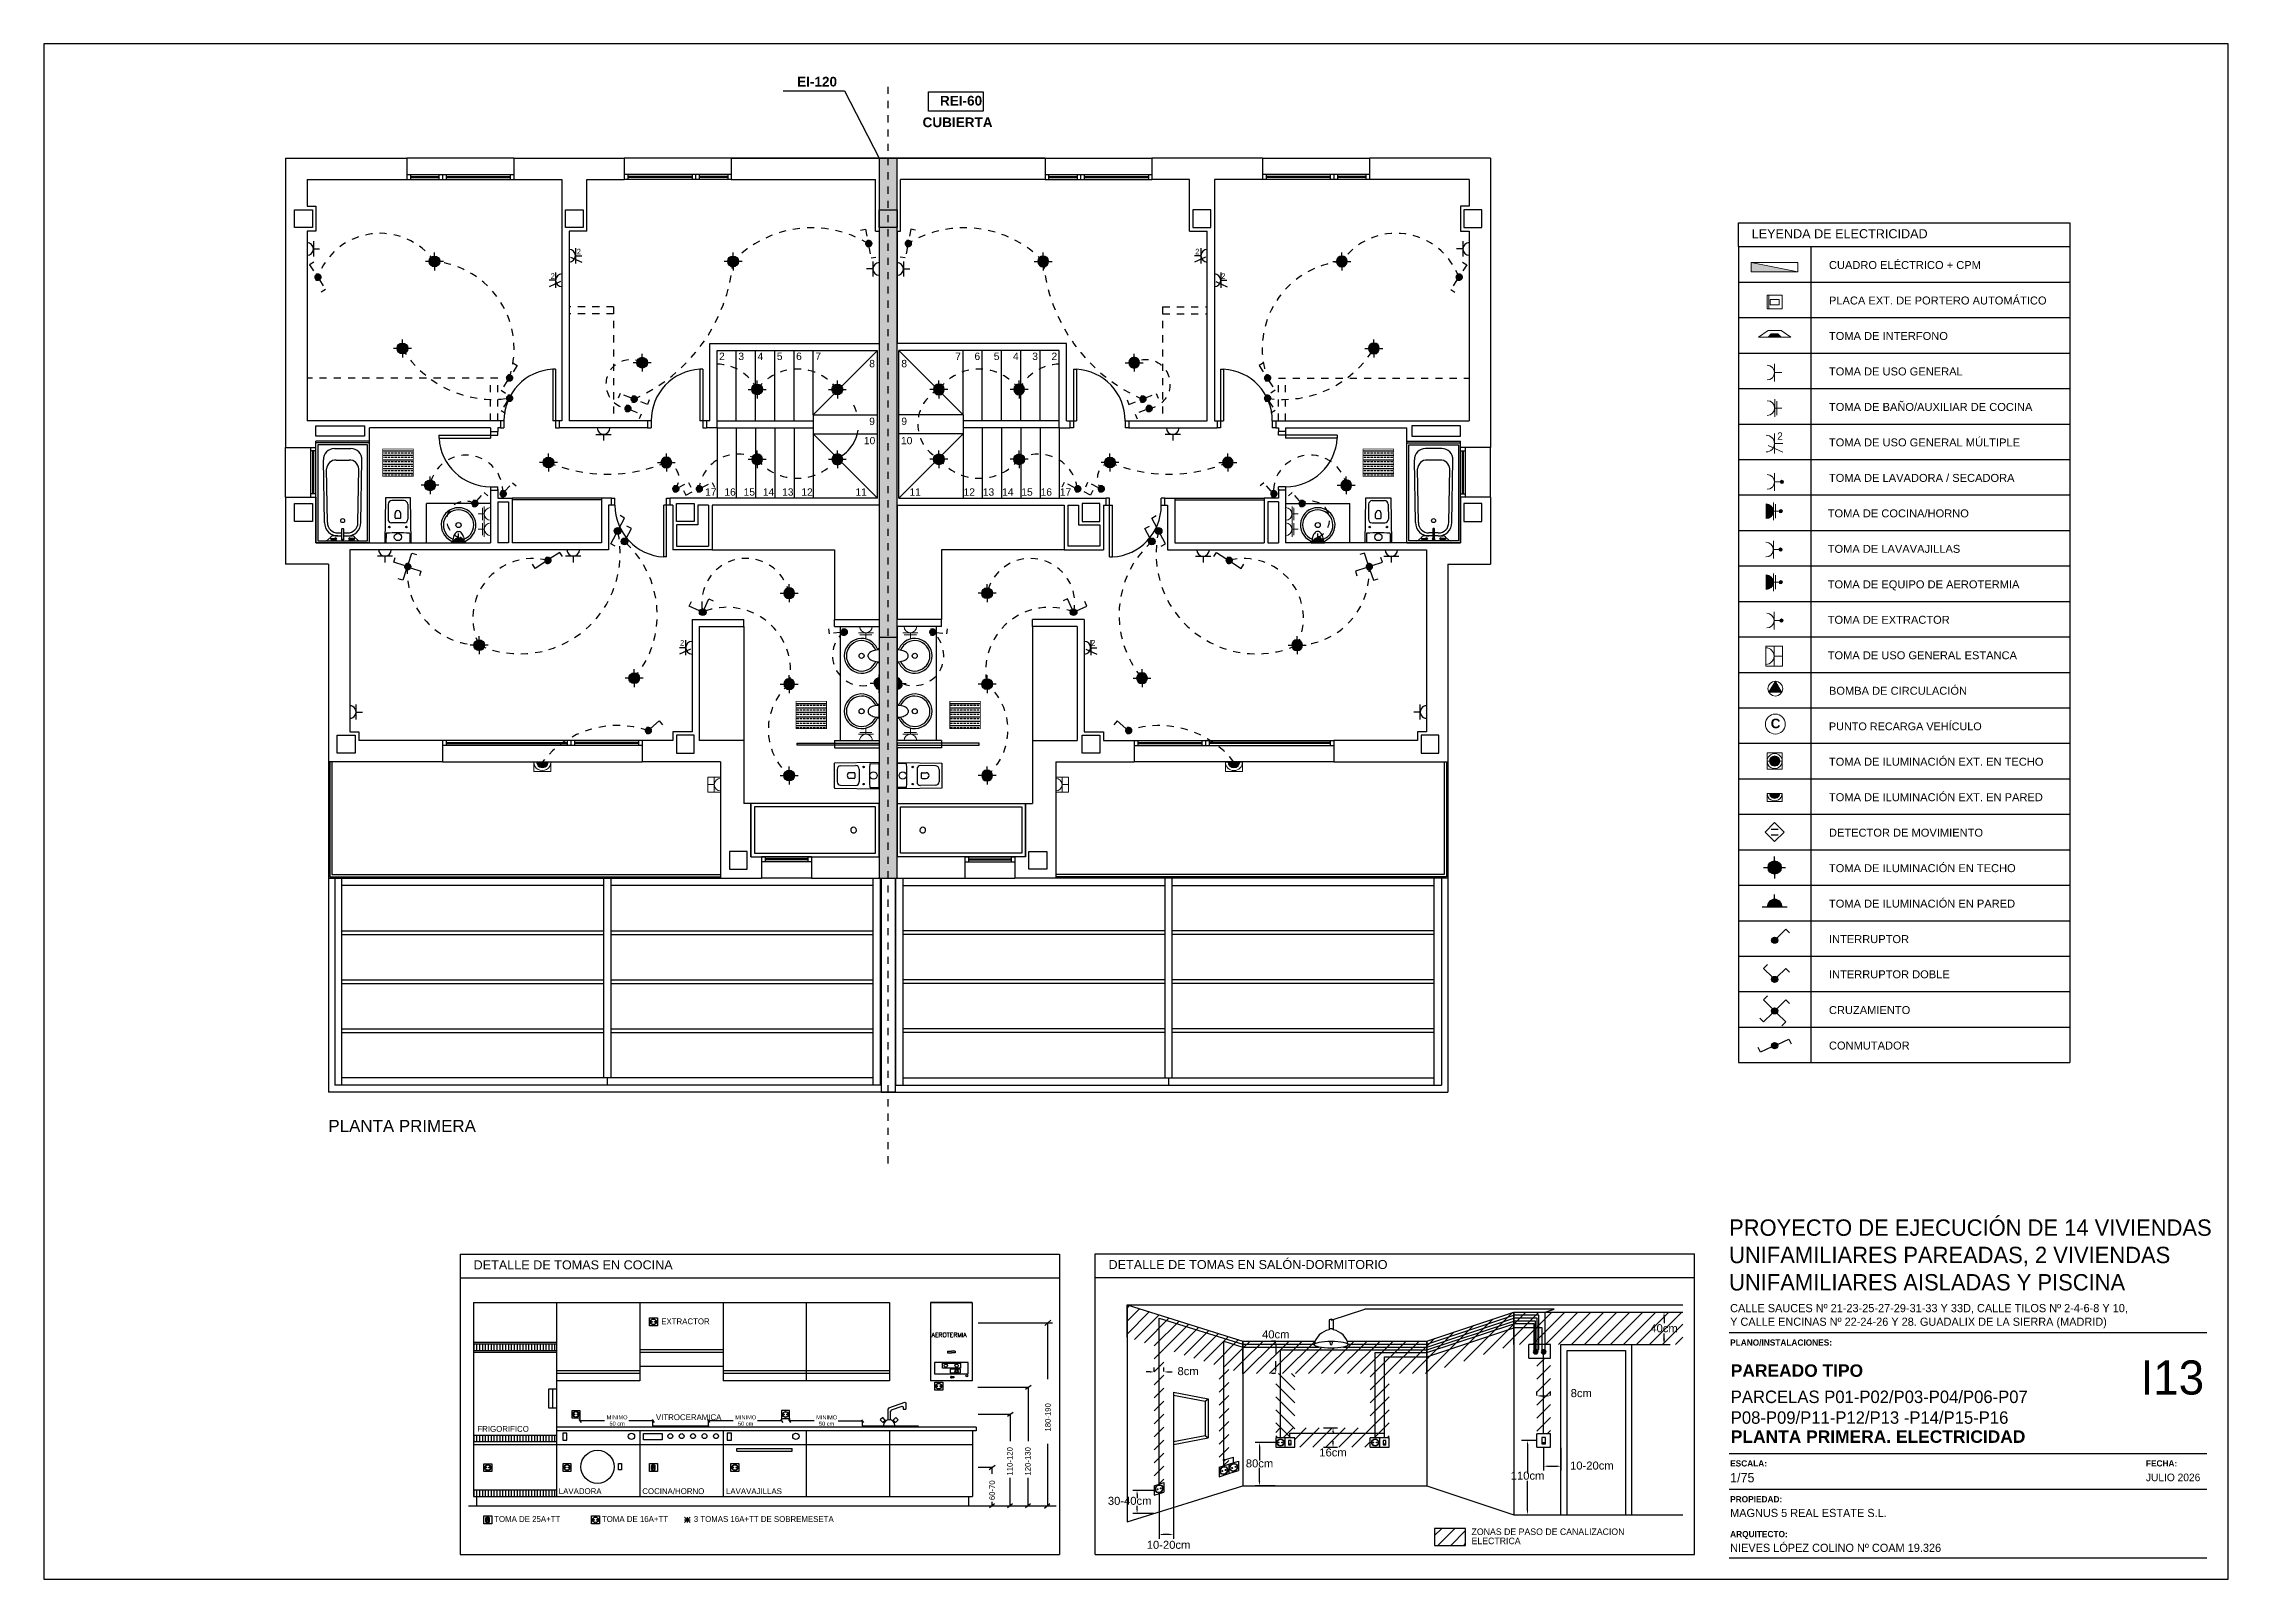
# Model space of a CAD drawing. Header units: millimetres. Extents: x 441156 to 441876, y 4514765 to 4515211.
# Drawn here: x 441432.47 to 441463.11, y 4515133.81 to 4515155.35 of the extents above; entities that cross this region are included whole.
import ezdxf
from ezdxf.enums import TextEntityAlignment as Align

# ---------------------------------------------------------------- set-up
doc = ezdxf.new("R2010")
doc.units = ezdxf.units.MM
for name, pattern in [('CONTINUA', [0]), ('CYPE_RAYAPUNTO', [0.4125, 0.2025, -0.105, 0, -0.105]), ('HIDDEN', [0.375, 0.25, -0.125]), ('RAYITAS', [0.375, 0.25, -0.125])]:
    doc.linetypes.add(name, pattern=pattern)
doc.layers.add('01_cartela', color=6, linetype='Continuous', plot=False)
for name, color, linetype in [('01_eléctrico', 170, 'Continuous'), ('01_enchufes', 38, 'Continuous'), ('01_ladrillo', 13, 'Continuous'), ('01_mono PRIMERA', 2, 'Continuous'), ('01_proyección', 4, 'RAYITAS'), ('01_texto cartela', 5, 'Continuous'), ('01_textos', 7, 'Continuous'), ('CALEFAC_NOTAS', 7, 'Continuous'), ('CIRCUITOS SUELO RADIANTE', 1, 'Continuous'), ('DIVISION', 5, 'Continuous'), ('INGIN ELECTRICIDAD ALUMBRADO', 120, 'HIDDEN'), ('INGIN ELECTRICIDAD TEXTO', 7, 'Continuous'), ('INGIN ELECTRICIDAD TIERRAS', 86, 'Continuous'), ('VENTILACIÓN NOTAS', 7, 'Continuous')]:
    doc.layers.add(name, color=color, linetype=linetype)
doc.layers.add('INGIN ELECTRICIDAD FUERZA', color=38, linetype='Continuous', lineweight=5)
doc.styles.add('Century Gothic', font='', dxfattribs={"height": 2})
doc.styles.add('Century Gothic_3', font='', dxfattribs={"height": 4.5})
doc.styles.add('Century Gothic_5', font='', dxfattribs={"height": 2.5})
doc.styles.add('Century Gothic_6', font='', dxfattribs={"height": 11})
doc.styles.add('EBRA', font='')
doc.styles.add('Estilo1', font='swissel.ttf')
doc.styles.add('NIEVES2', font='sanss___.ttf')
doc.styles.add('NIEVES3', font='swisseb.ttf')
doc.styles.add('ROMAND', font='romand', dxfattribs={"width": 0.9})
doc.styles.get("Standard").update_dxf_attribs({"font": 'arial.ttf'})
doc.styles.add('TEXTOINS_100_Century', font='', dxfattribs={"height": 0.13})
doc.styles.get('Century Gothic').set_extended_font_data('Century Gothic')
doc.styles.get('Century Gothic_3').set_extended_font_data('Century Gothic')
doc.styles.get('Century Gothic_5').set_extended_font_data('Century Gothic')
doc.styles.get('Century Gothic_6').set_extended_font_data('Century Gothic')
doc.styles.get('EBRA').set_extended_font_data('Century Gothic')
doc.styles.get('TEXTOINS_100_Century').set_extended_font_data('Century Gothic')
pattern_1 = [(45, (441385.052, 4515104.89434), (-0.09113505, 0.09113505), [])]
pattern_2 = [(180, (438193.013744, 4515393.409335), (-1e-17, -0.0625), []), (180, (438192.982494, 4515393.440585), (-1e-17, -0.0625), [0.03125, -0.015625])]
pattern_3 = [(180, (438175.19075, 4515396.950653), (-1e-17, -0.0625), []), (180, (438175.1595, 4515396.981903), (-1e-17, -0.0625), [0.03125, -0.015625])]

msp = doc.modelspace()

# ---------------------------------------------------------------- texts
at = {"layer": '01_enchufes', "style": 'EBRA'}
for rotation, p in [(360, (441439.94916801, 4515152.39266056, -0.00000214)), (359.999999999, (441448.62184711, 4515152.39266056, -0.00000214)), (360, (441439.58345213, 4515152.04955093, -0.00000214)), (359.999999999, (441448.98756299, 4515152.04955093, -0.00000214)), (360, (441441.39782845, 4515146.90667308, -0.00000053)), (0.000000001, (441447.1635413, 4515146.90667308, -0.00000053))]:
    msp.add_text('2', height=0.07830029, rotation=rotation, dxfattribs=at).set_placement(p)
at = {"layer": '01_texto cartela', "color": 5}
for s, insert, char_height, width, attachment_point, style in [('\\PPROYECTO DE EJECUCIÓN DE 14 VIVIENDAS UNIFAMILIARES PAREADAS, 2 VIVIENDAS UNIFAMILIARES AISLADAS Y PISCINA', (441456.10926684, 4515139.24320227), 0.23, 6.8221698289, 1, 'Century Gothic_3'), ('CALLE SAUCES Nº 21-23-25-27-29-31-33 Y 33D, CALLE TILOS Nº 2-4-6-8 Y 10, \\PY CALLE ENCINAS Nº 22-24-26 Y 28. GUADALIX DE LA SIERRA (MADRID)', (441456.12406073, 4515137.67310265), 0.114550418, 9.2468106263, 1, 'Century Gothic'), ('{\\fCentury Gothic|b1|i0|c0|p34;PLANO/INSTALACIONES: }', (441456.12406073, 4515137.17613372), 0.0870135776, 2.1171461181, 1, 'Century Gothic'), ('\\pt2.3273;\\PPARCELAS P01-P02/P03-P04/P06-P07\\PP08-P09/P11-P12/P13 -P14/P15-P16 ', (441456.13293706, 4515135.99094298), 0.1745530179, 7.0090801689, 7, 'Century Gothic_5'), ('\\pt2.3273;PLANTA PRIMERA. ELECTRICIDAD', (441456.13293706, 4515135.72377073), 0.1745530179, 7.0090801689, 7, 'NIEVES3'), ('{\\fCentury Gothic|b1|i0|c0|p34;ESCALA: }', (441456.12406073, 4515135.48175434), 0.0870135776, 2.1171461181, 1, 'Century Gothic'), ('{\\fCentury Gothic|b1|i0|c0|p34;FECHA: }', (441461.95492815, 4515135.48175434), 0.0870135776, 2.1171461181, 1, 'Century Gothic'), ('1/75', (441456.12406073, 4515135.3031219), 0.130914763, 2.1171461181, 1, 'Century Gothic'), ('JULIO 2026', (441461.95492815, 4515135.29489519), 0.106913723, 3.5043768434, 1, 'Century Gothic'), ('{\\fCentury Gothic|b1|i0|c0|p34;PROPIEDAD:}', (441456.12406073, 4515134.97906928), 0.0870135776, 0.8370923696, 1, 'Century Gothic'), ('MAGNUS 5 REAL ESTATE S.L.', (441456.12406073, 4515134.80043684), 0.114550418, 4.882308024, 1, 'Century Gothic'), ('{\\fCentury Gothic|b1|i0|c0|p34;ARQUITECTO:}', (441456.12406073, 4515134.489984), 0.0870135776, 0.8370923696, 1, 'Century Gothic'), ('NIEVES LÓPEZ COLINO Nº COAM 19.326', (441456.12406073, 4515134.31135157), 0.114550418, 3.6515309653, 1, 'Century Gothic')]:
    msp.add_mtext(s, dxfattribs=dict(at, insert=insert, char_height=char_height, width=width, attachment_point=attachment_point, style=style))
at = {"layer": '01_texto cartela', "color": 1}
for s, insert, char_height, width, attachment_point, style in [('I13', (441462.77101276, 4515136.88187026), 0.478574677, 1.0498533469, 3, 'Century Gothic_6'), ('\\pt2.3273;PAREADO TIPO ', (441456.13293706, 4515136.64975464), 0.1745530179, 7.0090801689, 7, 'NIEVES3')]:
    msp.add_mtext(s, dxfattribs=dict(at, insert=insert, char_height=char_height, width=width, attachment_point=attachment_point, style=style))
at = {"layer": '01_textos', "color": 5, "ltscale": 0.01, "style": 'NIEVES3'}
for s, p in [('EI-120', (441443.59859267, 4515154.74696102, -0.00000053)), ('REI-60', (441445.63327996, 4515154.48004595, -0.00000053))]:
    msp.add_text(s, height=0.136, dxfattribs=at).set_placement(p, align=Align.RIGHT)
msp.add_text('CUBIERTA', height=0.136, dxfattribs=at).set_placement((441445.28917172, 4515154.17708574, -0.00000053), align=Align.CENTER)
at = {"layer": '01_textos', "color": 1, "style": 'Estilo1'}
for s, p in [('LEYENDA DE ELECTRICIDAD ', (441456.42626716, 4515152.61954852)), ('DETALLE DE TOMAS EN COCINA', (441438.50142823, 4515138.15878543)), ('DETALLE DE TOMAS EN SALÓN-DORMITORIO', (441447.40605356, 4515138.16351032))]:
    msp.add_text(s, height=0.1266796486, dxfattribs=at).set_placement(p)
at = {"layer": '01_textos', "color": 5, "style": 'Estilo1'}
for s, height, p in [('CUADRO ELÉCTRICO + CPM', 0.1113959385, (441457.50968693, 4515152.18796725)), ('PLACA EXT. DE PORTERO AUTOMÁTICO', 0.1113959385, (441457.50968693, 4515151.69042475)), ('TOMA DE INTERFONO', 0.1113959385, (441457.50968693, 4515151.19288225)), ('TOMA DE USO GENERAL', 0.1113959385, (441457.50968693, 4515150.69533976)), ('TOMA DE BAÑO/AUXILIAR DE COCINA', 0.1113959385, (441457.50968693, 4515150.19779726)), ('TOMA DE USO GENERAL MÚLTIPLE', 0.1113959385, (441457.50968693, 4515149.70025476)), ('TOMA DE LAVADORA / SECADORA', 0.1113959385, (441457.50968693, 4515149.20271226)), ('TOMA DE COCINA/HORNO', 0.1113959385, (441457.49235637, 4515148.70516976)), ('TOMA DE LAVAVAJILLAS', 0.1113959385, (441457.49235637, 4515148.20762726)), ('TOMA DE EQUIPO DE AEROTERMIA', 0.1113959385, (441457.49235637, 4515147.71008476)), ('TOMA DE EXTRACTOR', 0.1113959385, (441457.49235637, 4515147.21254226)), ('TOMA DE USO GENERAL ESTANCA', 0.1113959385, (441457.49235637, 4515146.71499976)), ('BOMBA DE CIRCULACIÓN', 0.1113959385, (441457.50968693, 4515146.21745726)), ('PUNTO RECARGA VEHÍCULO', 0.1086772427, (441457.50968693, 4515145.71991477)), ('TOMA DE ILUMINACIÓN EXT. EN TECHO', 0.1113959385, (441457.50968693, 4515145.22237227)), ('TOMA DE ILUMINACIÓN EXT. EN PARED', 0.1113959385, (441457.50968693, 4515144.72482976)), ('DETECTOR DE MOVIMIENTO', 0.1113959385, (441457.50968693, 4515144.22728725)), ('TOMA DE ILUMINACIÓN EN TECHO', 0.1113959385, (441457.50968693, 4515143.72974476)), ('TOMA DE ILUMINACIÓN EN PARED', 0.1113959385, (441457.50968693, 4515143.23220226)), ('INTERRUPTOR', 0.1113959385, (441457.50968693, 4515142.73465977)), ('INTERRUPTOR DOBLE', 0.1113959385, (441457.50968693, 4515142.24112061)), ('CRUZAMIENTO', 0.1113959385, (441457.50968693, 4515141.73957477)), ('CONMUTADOR', 0.111395939, (441457.50968693, 4515141.24203227)), ('PLANTA PRIMERA', 0.1697265748, (441436.4656048, 4515140.08570042, -0.00000053))]:
    msp.add_text(s, height=height, dxfattribs=at).set_placement(p)
at = {"layer": 'INGIN ELECTRICIDAD FUERZA', "style": 'EBRA'}
msp.add_text('2', height=0.10285959, rotation=0.000000319, dxfattribs=at).set_placement((441456.78527993, 4515149.79388286))
at = {"layer": 'INGIN ELECTRICIDAD FUERZA', "style": 'NIEVES3'}
msp.add_text('C', height=0.135135, dxfattribs=at).set_placement((441456.76103902, 4515145.74695178), align=Align.CENTER)
at = {"layer": 'INGIN ELECTRICIDAD TEXTO', "color": 4, "linetype": 'Continuous'}
for s, height, style, p in [('EXTRACTOR', 0.08240254, 'TEXTOINS_100_Century', (441441.13324423, 4515137.38887862)), ('AEROTERMIA', 0.061754962, 'ROMAND', (441444.9248636, 4515137.20937085)), ('FRIGORIFICO', 0.0824025396, 'TEXTOINS_100_Century', (441438.55460963, 4515135.88095862)), ('VITROCERAMICA', 0.0824025396, 'TEXTOINS_100_Century', (441441.05895339, 4515136.04475763)), ('LAVADORA', 0.08240254, 'TEXTOINS_100_Century', (441439.69645321, 4515135.00743945)), ('COCINA/HORNO', 0.0824025396, 'TEXTOINS_100_Century', (441440.86758928, 4515135.00743945)), ('LAVAVAJILLAS', 0.0824025396, 'TEXTOINS_100_Century', (441442.04146716, 4515135.00743945)), ('TOMA DE 25A+TT ', 0.0824025396, 'TEXTOINS_100_Century', (441438.79012771, 4515134.61668811)), ('TOMA DE 16A+TT ', 0.0824025396, 'TEXTOINS_100_Century', (441440.30145404, 4515134.61668811)), ('3 TOMAS 16A+TT DE SOBREMESETA', 0.0824025396, 'TEXTOINS_100_Century', (441441.58974106, 4515134.61668811))]:
    msp.add_text(s, height=height, dxfattribs=dict(at, style=style)).set_placement(p)
for s, p in [('180-190', (441446.59468862, 4515135.88436422)), ('110-120', (441446.06074379, 4515135.26773828)), ('120-130', (441446.31349991, 4515135.26773828)), ('60-70', (441445.8123989, 4515134.92257394))]:
    msp.add_text(s, height=0.077765504, rotation=90, dxfattribs=at).set_placement(p)
for s, p in [('MINIMO', (441440.51417002, 4515136.05642462)), ('50 cm', (441440.51417002, 4515135.96741278)), ('MINIMO', (441442.31797869, 4515136.0557276)), ('50 cm', (441442.31797869, 4515135.96671576)), ('MINIMO', (441443.45264099, 4515136.05503058)), ('50 cm', (441443.45264099, 4515135.96601874))]:
    msp.add_text(s, height=0.056226422, dxfattribs=at).set_placement(p, align=Align.CENTER)
at = {"layer": 'INGIN ELECTRICIDAD TEXTO', "color": 4, "style": 'TEXTOINS_100_Century'}
for s, height, p in [('ZONAS DE PASO DE CANALIZACION', 0.0916173226, (441452.49747381, 4515134.43381758)), ('ELECTRICA', 0.091617323, (441452.49747381, 4515134.30491883))]:
    msp.add_text(s, height=height, dxfattribs=at).set_placement(p)
at = {"layer": 'INGIN ELECTRICIDAD TEXTO', "color": 4, "char_height": 0.1125, "style": 'Estilo1'}
for s, insert, attachment_point in [('40cm', (441449.75159571, 4515137.24650663), 5), ('40cm', (441455.19701162, 4515137.33264201), 5), ('8cm', (441448.52209796, 4515136.73097936), 5), ('8cm', (441454.03653643, 4515136.42264231), 5), ('16cm', (441450.5545129, 4515135.59111244), 5), ('80cm', (441449.52396529, 4515135.43731953), 5), ('110cm', (441453.28301285, 4515135.26530227), 5), ('10-20cm', (441453.87907546, 4515135.40682498), 4), ('30-40cm', (441447.70257188, 4515134.91237209), 5), ('10-20cm', (441448.24823596, 4515134.29527966), 5)]:
    msp.add_mtext(s, dxfattribs=dict(at, insert=insert, attachment_point=attachment_point))

# ---------------------------------------------------------------- blocks, each defined once
blk = doc.blocks.new('A$C065C7C63')
at = {"layer": '01_mono PRIMERA', "color": 254}
for p, q in [((1.407, 13.1, 0), (1.407, 9.042, 0)), ((1.407, 13.1, 0), (3.107, 13.1, 0)), ((3.107, 13.1, 0), (3.107, 12.8, 0)), ((4.607, 13.1, 0), (3.107, 13.1, 0)), ((3.107, 12.87, 0), (4.607, 12.87, 0)), ((3.157, 12.87, 0), (3.157, 12.8, 0)), ((3.557, 12.87, 0), (3.557, 12.8, 0)), ((3.607, 12.87, 0), (3.607, 12.8, 0)), ((3.657, 12.87, 0), (3.657, 12.8, 0)), ((4.557, 12.87, 0), (4.557, 12.8, 0)), ((4.607, 13.1, 0), (4.607, 12.8, 0)), ((4.607, 13.1, 0), (6.157, 13.1, 0)), ((6.157, 13.1, 0), (6.157, 12.8, 0)), ((7.657, 13.1, 0), (6.157, 13.1, 0)), ((7.657, 12.87, 0), (6.157, 12.87, 0)), ((6.207, 12.87, 0), (6.207, 12.8, 0)), ((7.107, 12.87, 0), (7.107, 12.8, 0)), ((7.157, 12.87, 0), (7.157, 12.8, 0)), ((7.207, 12.87, 0), (7.207, 12.8, 0)), ((7.607, 12.87, 0), (7.607, 12.8, 0)), ((7.657, 13.1, 0), (7.657, 12.8, 0)), ((7.657, 13.1, 0), (12.057, 13.1, 0)), ((12.057, 13.1, 0), (7.657, 13.1, 0)), ((12.057, 13.1, 0), (12.057, 12.8, 0)), ((12.057, 13.1, 0), (13.557, 13.1, 0)), ((12.057, 12.87, 0), (13.557, 12.87, 0)), ((12.107, 12.87, 0), (12.107, 12.8, 0)), ((12.507, 12.87, 0), (12.507, 12.8, 0)), ((12.557, 12.87, 0), (12.557, 12.8, 0)), ((12.607, 12.87, 0), (12.607, 12.8, 0)), ((13.507, 12.87, 0), (13.507, 12.8, 0)), ((15.107, 13.1, 0), (13.557, 13.1, 0)), ((13.557, 13.1, 0), (13.557, 12.8, 0)), ((15.107, 13.1, 0), (15.107, 12.8, 0)), ((15.107, 13.1, 0), (16.607, 13.1, 0)), ((16.607, 12.87, 0), (15.107, 12.87, 0)), ((15.157, 12.87, 0), (15.157, 12.8, 0)), ((16.057, 12.87, 0), (16.057, 12.8, 0)), ((16.107, 12.87, 0), (16.107, 12.8, 0)), ((16.157, 12.87, 0), (16.157, 12.8, 0)), ((16.557, 12.87, 0), (16.557, 12.8, 0)), ((16.607, 13.1, 0), (16.607, 12.8, 0)), ((18.307, 13.1, 0), (16.607, 13.1, 0)), ((18.307, 13.1, 0), (18.307, 9.042, 0)), ((1.707, 12.8, 0), (1.707, 12.425, 0)), ((1.707, 12.8, 0), (3.107, 12.8, 0)), ((3.107, 12.8, 0), (4.607, 12.8, 0)), ((3.157, 12.842, 0), (3.557, 12.842, 0)), ((3.157, 12.828, 0), (3.557, 12.828, 0)), ((3.657, 12.842, 0), (4.557, 12.842, 0)), ((3.657, 12.828, 0), (4.557, 12.828, 0)), ((4.607, 12.8, 0), (5.282, 12.8, 0)), ((5.282, 12.8, 0), (5.282, 9.415, 0)), ((5.632, 12.075, 0), (5.632, 12.8, 0)), ((5.632, 12.8, 0), (6.157, 12.8, 0)), ((7.657, 12.8, 0), (6.157, 12.8, 0)), ((7.107, 12.842, 0), (6.207, 12.842, 0)), ((7.107, 12.828, 0), (6.207, 12.828, 0)), ((7.607, 12.842, 0), (7.207, 12.842, 0)), ((7.607, 12.828, 0), (7.207, 12.828, 0)), ((7.657, 12.8, 0), (9.682, 12.8, 0)), ((9.682, 12.075, 0), (9.682, 12.8, 0)), ((10.032, 12.075, 0), (10.032, 12.8, 0)), ((12.057, 12.8, 0), (10.032, 12.8, 0)), ((12.057, 12.8, 0), (13.557, 12.8, 0)), ((12.107, 12.842, 0), (12.507, 12.842, 0)), ((12.107, 12.828, 0), (12.507, 12.828, 0)), ((12.607, 12.842, 0), (13.507, 12.842, 0)), ((12.607, 12.828, 0), (13.507, 12.828, 0)), ((14.082, 12.8, 0), (13.557, 12.8, 0)), ((14.082, 12.075, 0), (14.082, 12.8, 0)), ((14.432, 12.8, 0), (14.432, 9.415, 0)), ((15.107, 12.8, 0), (14.432, 12.8, 0)), ((16.607, 12.8, 0), (15.107, 12.8, 0)), ((16.057, 12.842, 0), (15.157, 12.842, 0)), ((16.057, 12.828, 0), (15.157, 12.828, 0)), ((16.557, 12.842, 0), (16.157, 12.842, 0)), ((16.557, 12.828, 0), (16.157, 12.828, 0)), ((18.007, 12.8, 0), (16.607, 12.8, 0)), ((18.007, 12.8, 0), (18.007, 12.425, 0)), ((1.707, 12.075, 0), (1.707, 9.415, 0)), ((5.382, 12.075, 0), (5.382, 9.415, 0)), ((9.682, 12.075, 0), (9.732, 12.075, 0)), ((9.732, 12.075, 0), (9.732, 10.5, 0)), ((9.982, 12.075, 0), (9.982, 10.5, 0)), ((9.982, 12.075, 0), (10.032, 12.075, 0)), ((14.332, 9.415, 0), (14.332, 12.075, 0)), ((18.007, 12.075, 0), (18.007, 9.415, 0)), ((7.357, 10.5, 0), (9.732, 10.5, 0)), ((7.357, 9.415, 0), (7.357, 10.5, 0)), ((12.357, 10.5, 0), (9.982, 10.5, 0)), ((12.357, 9.415, 0), (12.357, 10.5, 0)), ((5.194, 10.139, 0), (5.153, 10.139, 0)), ((5.153, 10.139, 0), (5.153, 9.415, 0)), ((5.194, 10.139, 0), (5.194, 9.315, 0)), ((7.259, 10.139, 0), (7.217, 10.139, 0)), ((7.217, 10.139, 0), (7.217, 9.415, 0)), ((7.259, 10.139, 0), (7.259, 9.315, 0)), ((7.457, 10.4, 0), (9.707, 10.4, 0)), ((7.457, 9.315, 0), (7.457, 10.4, 0)), ((7.727, 9.415, 0), (7.727, 10.4, 0)), ((7.997, 9.415, 0), (7.997, 10.4, 0)), ((8.267, 9.415, 0), (8.267, 10.4, 0)), ((8.537, 9.415, 0), (8.537, 10.4, 0)), ((8.807, 9.5, 0), (8.807, 10.4, 0)), ((8.807, 9.5, 0), (9.707, 10.4, 0)), ((9.707, 8.33, 0), (9.707, 10.4, 0)), ((12.257, 10.4, 0), (10.007, 10.4, 0)), ((10.907, 9.5, 0), (10.007, 10.4, 0)), ((10.007, 8.33, 0), (10.007, 10.4, 0)), ((10.907, 9.5, 0), (10.907, 10.4, 0)), ((11.177, 9.415, 0), (11.177, 10.4, 0)), ((11.447, 9.415, 0), (11.447, 10.4, 0)), ((11.717, 9.415, 0), (11.717, 10.4, 0)), ((11.987, 9.415, 0), (11.987, 10.4, 0)), ((12.257, 9.315, 0), (12.257, 10.4, 0)), ((12.456, 10.139, 0), (12.497, 10.139, 0)), ((12.456, 10.139, 0), (12.456, 9.315, 0)), ((12.497, 10.139, 0), (12.497, 9.415, 0)), ((14.52, 10.139, 0), (14.562, 10.139, 0)), ((14.52, 10.139, 0), (14.52, 9.315, 0)), ((14.562, 10.139, 0), (14.562, 9.415, 0)), ((8.807, 9.5, 0), (8.807, 8.33, 0)), ((8.807, 9.5, 0), (9.707, 9.5, 0)), ((10.907, 9.5, 0), (10.007, 9.5, 0)), ((10.907, 9.5, 0), (10.907, 8.33, 0)), ((4.419, 9.415, 0), (1.707, 9.415, 0)), ((4.282, 9.315, 0), (2.582, 9.315, 0)), ((2.582, 9.13, 0), (2.582, 9.315, 0)), ((3.558, 9.215, 0), (3.558, 9.173, 0)), ((3.558, 9.215, 0), (4.382, 9.215, 0)), ((4.282, 9.315, 0), (4.282, 9.265, 0)), ((4.282, 9.265, 0), (4.382, 9.265, 0)), ((4.282, 9.265, 0), (4.282, 9.173, 0)), ((4.419, 9.315, 0), (4.382, 9.315, 0)), ((4.382, 9.315, 0), (4.382, 9.265, 0)), ((4.382, 9.215, 0), (4.382, 9.265, 0)), ((4.419, 9.415, 0), (4.419, 9.315, 0)), ((4.469, 9.415, 0), (4.419, 9.415, 0)), ((4.419, 9.315, 0), (4.469, 9.315, 0)), ((4.469, 9.415, 0), (4.469, 9.315, 0)), ((5.244, 9.415, 0), (5.153, 9.415, 0)), ((5.194, 9.315, 0), (5.244, 9.315, 0)), ((5.282, 9.415, 0), (5.244, 9.415, 0)), ((5.244, 9.415, 0), (5.244, 9.315, 0)), ((6.484, 9.315, 0), (5.244, 9.315, 0)), ((6.484, 9.415, 0), (5.382, 9.415, 0)), ((6.484, 9.415, 0), (6.484, 9.315, 0)), ((6.534, 9.415, 0), (6.484, 9.415, 0)), ((6.484, 9.315, 0), (6.534, 9.315, 0)), ((6.534, 9.415, 0), (6.534, 9.315, 0)), ((7.309, 9.415, 0), (7.217, 9.415, 0)), ((7.259, 9.315, 0), (7.309, 9.315, 0)), ((7.357, 9.415, 0), (7.309, 9.415, 0)), ((7.309, 9.415, 0), (7.309, 9.315, 0)), ((7.457, 9.315, 0), (7.309, 9.315, 0)), ((7.457, 9.415, 0), (8.807, 9.415, 0)), ((7.457, 9.315, 0), (7.457, 8.33, 0)), ((7.457, 9.315, 0), (8.807, 9.315, 0)), ((7.727, 9.315, 0), (7.727, 8.33, 0)), ((7.997, 9.315, 0), (7.997, 8.33, 0)), ((8.267, 9.315, 0), (8.267, 8.33, 0)), ((8.537, 9.315, 0), (8.537, 8.33, 0)), ((8.807, 9.315, 0), (8.807, 9.23, 0)), ((8.807, 9.23, 0), (9.707, 9.23, 0)), ((8.807, 9.23, 0), (9.707, 8.33, 0)), ((10.907, 9.23, 0), (10.007, 9.23, 0)), ((10.907, 9.23, 0), (10.007, 8.33, 0)), ((12.257, 9.415, 0), (10.907, 9.415, 0)), ((10.907, 9.315, 0), (10.907, 9.23, 0)), ((12.257, 9.315, 0), (10.907, 9.315, 0)), ((11.177, 9.315, 0), (11.177, 8.33, 0)), ((11.447, 9.315, 0), (11.447, 8.33, 0)), ((11.717, 9.315, 0), (11.717, 8.33, 0)), ((11.987, 9.315, 0), (11.987, 8.33, 0)), ((12.257, 9.315, 0), (12.257, 8.33, 0)), ((12.257, 9.315, 0), (12.406, 9.315, 0)), ((12.357, 9.415, 0), (12.406, 9.415, 0)), ((12.406, 9.415, 0), (12.406, 9.315, 0)), ((12.406, 9.415, 0), (12.497, 9.415, 0)), ((12.456, 9.315, 0), (12.406, 9.315, 0)), ((13.181, 9.415, 0), (13.231, 9.415, 0)), ((13.181, 9.415, 0), (13.181, 9.315, 0)), ((13.231, 9.315, 0), (13.181, 9.315, 0)), ((13.231, 9.415, 0), (14.332, 9.415, 0)), ((13.231, 9.415, 0), (13.231, 9.315, 0)), ((13.231, 9.315, 0), (14.47, 9.315, 0)), ((14.432, 9.415, 0), (14.47, 9.415, 0)), ((14.47, 9.415, 0), (14.47, 9.315, 0)), ((14.47, 9.415, 0), (14.562, 9.415, 0)), ((14.52, 9.315, 0), (14.47, 9.315, 0)), ((15.245, 9.415, 0), (15.295, 9.415, 0)), ((15.245, 9.415, 0), (15.245, 9.315, 0)), ((15.295, 9.315, 0), (15.245, 9.315, 0)), ((15.295, 9.415, 0), (18.007, 9.415, 0)), ((15.295, 9.415, 0), (15.295, 9.315, 0)), ((15.295, 9.315, 0), (15.332, 9.315, 0)), ((15.332, 9.315, 0), (15.332, 9.265, 0)), ((15.432, 9.265, 0), (15.332, 9.265, 0)), ((15.332, 9.215, 0), (15.332, 9.265, 0)), ((16.156, 9.215, 0), (15.332, 9.215, 0)), ((15.432, 9.315, 0), (17.132, 9.315, 0)), ((15.432, 9.315, 0), (15.432, 9.265, 0)), ((15.432, 9.265, 0), (15.432, 9.173, 0)), ((16.156, 9.215, 0), (16.156, 9.173, 0)), ((17.132, 9.13, 0), (17.132, 9.315, 0)), ((1.407, 8.342, 0), (1.407, 9.042, 0)), ((1.407, 9.042, 0), (1.832, 9.042, 0)), ((1.762, 8.342, 0), (1.762, 9.042, 0)), ((1.832, 8.992, 0), (1.762, 8.992, 0)), ((1.79, 8.392, 0), (1.79, 8.992, 0)), ((1.804, 8.392, 0), (1.804, 8.992, 0)), ((2.582, 9.13, 0), (1.832, 9.13, 0)), ((1.832, 9.042, 0), (1.832, 9.13, 0)), ((1.832, 7.705, 0), (1.832, 9.105, 0)), ((2.582, 9.105, 0), (1.832, 9.105, 0)), ((1.832, 8.342, 0), (1.832, 9.042, 0)), ((2.556, 9.079, 0), (1.858, 9.079, 0)), ((1.858, 9.079, 0), (1.858, 7.731, 0)), ((2.093, 9.025, 0), (2.322, 9.025, 0)), ((2.556, 7.731, 0), (2.556, 9.079, 0)), ((2.582, 9.105, 0), (2.582, 9.13, 0)), ((2.582, 7.705, 0), (2.582, 9.105, 0)), ((3.558, 9.173, 0), (4.282, 9.173, 0)), ((16.156, 9.173, 0), (15.432, 9.173, 0)), ((17.132, 9.105, 0), (17.132, 9.13, 0)), ((17.132, 9.13, 0), (17.882, 9.13, 0)), ((17.132, 9.105, 0), (17.132, 9.13, 0)), ((17.132, 7.705, 0), (17.132, 9.105, 0)), ((17.132, 9.105, 0), (17.882, 9.105, 0)), ((17.158, 7.731, 0), (17.158, 9.079, 0)), ((17.158, 9.079, 0), (17.856, 9.079, 0)), ((17.622, 9.025, 0), (17.393, 9.025, 0)), ((17.856, 9.079, 0), (17.856, 7.731, 0)), ((17.882, 9.042, 0), (17.882, 9.13, 0)), ((17.882, 7.705, 0), (17.882, 9.105, 0)), ((18.307, 9.042, 0), (17.882, 9.042, 0)), ((17.882, 8.342, 0), (17.882, 9.042, 0)), ((17.882, 8.992, 0), (17.952, 8.992, 0)), ((17.91, 8.392, 0), (17.91, 8.992, 0)), ((17.924, 8.392, 0), (17.924, 8.992, 0)), ((17.952, 8.342, 0), (17.952, 9.042, 0)), ((18.307, 8.342, 0), (18.307, 9.042, 0)), ((1.952, 7.987, 0), (1.937, 8.867, 0)), ((1.993, 7.988, 0), (1.981, 8.739, 0)), ((2.117, 8.865, 0), (2.298, 8.865, 0)), ((2.421, 7.988, 0), (2.433, 8.739, 0)), ((2.463, 7.987, 0), (2.477, 8.867, 0)), ((17.252, 7.987, 0), (17.237, 8.867, 0)), ((17.293, 7.988, 0), (17.281, 8.739, 0)), ((17.598, 8.865, 0), (17.417, 8.865, 0)), ((17.721, 7.988, 0), (17.733, 8.739, 0)), ((17.763, 7.987, 0), (17.777, 8.867, 0)), ((1.407, 8.342, 0), (1.407, 7.405, 0)), ((1.407, 8.342, 0), (1.832, 8.342, 0)), ((1.832, 8.392, 0), (1.762, 8.392, 0)), ((1.832, 8.342, 0), (1.832, 7.705, 0)), ((3.069, 8.295, 0), (2.896, 8.295, 0)), ((4.282, 8.49, 0), (4.282, 8.44, 0)), ((4.282, 8.49, 0), (4.382, 8.49, 0)), ((4.282, 8.455, 0), (4.282, 7.705, 0)), ((4.282, 8.44, 0), (4.382, 8.44, 0)), ((4.382, 8.44, 0), (4.382, 8.49, 0)), ((4.382, 8.455, 0), (4.382, 8.33, 0)), ((4.382, 8.33, 0), (4.582, 8.33, 0)), ((4.382, 8.28, 0), (4.382, 7.705, 0)), ((4.382, 8.28, 0), (4.532, 8.28, 0)), ((4.532, 8.28, 0), (4.532, 7.705, 0)), ((5.837, 8.33, 0), (4.582, 8.33, 0)), ((4.582, 8.33, 0), (4.582, 7.705, 0)), ((5.837, 8.305, 0), (4.582, 8.305, 0)), ((5.976, 8.33, 0), (5.837, 8.33, 0)), ((5.837, 8.33, 0), (5.837, 7.705, 0)), ((5.976, 8.23, 0), (5.976, 8.33, 0)), ((5.976, 8.33, 0), (6.026, 8.33, 0)), ((6.026, 8.23, 0), (6.026, 8.33, 0)), ((6.751, 7.506, 0), (6.751, 8.33, 0)), ((6.751, 8.33, 0), (6.801, 8.33, 0)), ((9.707, 8.33, 0), (6.801, 8.33, 0)), ((6.801, 8.23, 0), (6.801, 8.33, 0)), ((10.007, 8.33, 0), (12.913, 8.33, 0)), ((12.913, 8.23, 0), (12.913, 8.33, 0)), ((12.963, 8.33, 0), (12.913, 8.33, 0)), ((12.963, 7.506, 0), (12.963, 8.33, 0)), ((13.738, 8.33, 0), (13.688, 8.33, 0)), ((13.688, 8.23, 0), (13.688, 8.33, 0)), ((13.738, 8.33, 0), (13.877, 8.33, 0)), ((13.738, 8.23, 0), (13.738, 8.33, 0)), ((13.877, 8.33, 0), (13.877, 7.705, 0)), ((13.877, 8.33, 0), (15.132, 8.33, 0)), ((13.877, 8.305, 0), (15.132, 8.305, 0)), ((15.332, 8.33, 0), (15.132, 8.33, 0)), ((15.132, 8.33, 0), (15.132, 7.705, 0)), ((15.332, 8.28, 0), (15.182, 8.28, 0)), ((15.182, 8.28, 0), (15.182, 7.705, 0)), ((15.332, 8.44, 0), (15.332, 8.49, 0)), ((15.432, 8.49, 0), (15.332, 8.49, 0)), ((15.332, 8.455, 0), (15.332, 8.33, 0)), ((15.432, 8.44, 0), (15.332, 8.44, 0)), ((15.332, 8.28, 0), (15.332, 7.705, 0)), ((15.432, 8.49, 0), (15.432, 8.44, 0)), ((15.432, 8.455, 0), (15.432, 7.705, 0)), ((16.646, 8.295, 0), (16.819, 8.295, 0)), ((17.882, 8.392, 0), (17.952, 8.392, 0)), ((18.307, 8.342, 0), (17.882, 8.342, 0)), ((17.882, 8.342, 0), (17.882, 7.705, 0)), ((18.307, 8.342, 0), (18.307, 7.405, 0)), ((2.846, 8.246, 0), (2.843, 8.036, 0)), ((3.072, 7.985, 0), (2.893, 7.985, 0)), ((2.942, 8.055, 0), (2.942, 8.115, 0)), ((3.012, 8.045, 0), (2.952, 8.045, 0)), ((3.022, 8.055, 0), (3.022, 8.115, 0)), ((3.119, 8.246, 0), (3.122, 8.036, 0)), ((4.282, 8.255, 0), (3.382, 8.255, 0)), ((3.382, 7.705, 0), (3.382, 8.255, 0)), ((5.976, 8.23, 0), (5.937, 8.23, 0)), ((5.937, 8.23, 0), (5.937, 7.605, 0)), ((6.026, 8.23, 0), (5.976, 8.23, 0)), ((6.801, 8.23, 0), (6.71, 8.23, 0)), ((6.71, 7.506, 0), (6.71, 8.23, 0)), ((6.837, 8.23, 0), (6.801, 8.23, 0)), ((6.837, 8.23, 0), (6.837, 7.605, 0)), ((7.337, 8.23, 0), (7.187, 8.23, 0)), ((7.187, 8.23, 0), (7.187, 7.955, 0)), ((7.337, 8.23, 0), (7.337, 7.655, 0)), ((9.732, 8.23, 0), (7.387, 8.23, 0)), ((7.387, 8.23, 0), (7.387, 7.605, 0)), ((9.732, 8.23, 0), (9.732, 6.63, 0)), ((9.982, 8.23, 0), (9.982, 6.63, 0)), ((9.982, 8.23, 0), (12.327, 8.23, 0)), ((12.327, 8.23, 0), (12.327, 7.605, 0)), ((12.377, 8.23, 0), (12.527, 8.23, 0)), ((12.377, 8.23, 0), (12.377, 7.655, 0)), ((12.527, 8.23, 0), (12.527, 7.955, 0)), ((12.877, 8.23, 0), (12.913, 8.23, 0)), ((12.877, 8.23, 0), (12.877, 7.605, 0)), ((12.913, 8.23, 0), (13.005, 8.23, 0)), ((13.005, 7.506, 0), (13.005, 8.23, 0)), ((13.688, 8.23, 0), (13.738, 8.23, 0)), ((13.738, 8.23, 0), (13.777, 8.23, 0)), ((13.777, 8.23, 0), (13.777, 7.605, 0)), ((15.432, 8.255, 0), (16.332, 8.255, 0)), ((16.332, 7.705, 0), (16.332, 8.255, 0)), ((16.596, 8.246, 0), (16.593, 8.036, 0)), ((16.643, 7.985, 0), (16.822, 7.985, 0)), ((16.692, 8.055, 0), (16.692, 8.115, 0)), ((16.702, 8.045, 0), (16.762, 8.045, 0)), ((16.772, 8.055, 0), (16.772, 8.115, 0)), ((16.869, 8.246, 0), (16.872, 8.036, 0)), ((1.832, 7.705, 0), (4.282, 7.705, 0)), ((2.582, 7.705, 0), (1.832, 7.705, 0)), ((1.858, 7.731, 0), (2.556, 7.731, 0)), ((2.041, 7.785, 0), (2.001, 7.746, 0)), ((2.041, 7.763, 0), (2.107, 7.763, 0)), ((2.041, 7.763, 0), (2.041, 7.748, 0)), ((2.041, 7.748, 0), (2.107, 7.748, 0)), ((2.141, 7.8, 0), (2.076, 7.8, 0)), ((2.141, 7.842, 0), (2.194, 7.842, 0)), ((2.141, 7.8, 0), (2.194, 7.8, 0)), ((2.194, 7.755, 0), (2.194, 7.893, 0)), ((2.22, 7.893, 0), (2.22, 7.755, 0)), ((2.22, 7.842, 0), (2.273, 7.842, 0)), ((2.22, 7.8, 0), (2.273, 7.8, 0)), ((2.273, 7.8, 0), (2.339, 7.8, 0)), ((2.373, 7.763, 0), (2.307, 7.763, 0)), ((2.307, 7.748, 0), (2.373, 7.748, 0)), ((2.373, 7.748, 0), (2.373, 7.763, 0)), ((2.374, 7.785, 0), (2.414, 7.746, 0)), ((2.816, 7.832, 0), (2.814, 7.705, 0)), ((3.148, 7.832, 0), (3.15, 7.705, 0)), ((3.736, 7.707, 0), (3.736, 7.722, 0)), ((3.926, 7.705, 0), (3.738, 7.705, 0)), ((3.817, 7.862, 0), (3.847, 7.862, 0)), ((3.929, 7.707, 0), (3.928, 7.722, 0)), ((4.532, 7.705, 0), (4.382, 7.705, 0)), ((5.837, 7.705, 0), (4.582, 7.705, 0)), ((7.187, 7.955, 0), (6.887, 7.955, 0)), ((6.887, 7.955, 0), (6.887, 7.655, 0)), ((12.527, 7.955, 0), (12.827, 7.955, 0)), ((12.827, 7.955, 0), (12.827, 7.655, 0)), ((13.877, 7.705, 0), (15.132, 7.705, 0)), ((15.182, 7.705, 0), (15.332, 7.705, 0)), ((17.882, 7.705, 0), (15.432, 7.705, 0)), ((15.786, 7.707, 0), (15.786, 7.722, 0)), ((15.788, 7.705, 0), (15.976, 7.705, 0)), ((15.897, 7.862, 0), (15.867, 7.862, 0)), ((15.979, 7.707, 0), (15.978, 7.722, 0)), ((16.566, 7.832, 0), (16.564, 7.705, 0)), ((16.898, 7.832, 0), (16.9, 7.705, 0)), ((17.132, 7.705, 0), (17.882, 7.705, 0)), ((17.856, 7.731, 0), (17.158, 7.731, 0)), ((17.341, 7.785, 0), (17.301, 7.746, 0)), ((17.341, 7.763, 0), (17.407, 7.763, 0)), ((17.341, 7.748, 0), (17.341, 7.763, 0)), ((17.407, 7.748, 0), (17.341, 7.748, 0)), ((17.441, 7.8, 0), (17.376, 7.8, 0)), ((17.494, 7.842, 0), (17.441, 7.842, 0)), ((17.494, 7.8, 0), (17.441, 7.8, 0)), ((17.494, 7.893, 0), (17.494, 7.755, 0)), ((17.52, 7.755, 0), (17.52, 7.893, 0)), ((17.573, 7.842, 0), (17.52, 7.842, 0)), ((17.573, 7.8, 0), (17.52, 7.8, 0)), ((17.573, 7.8, 0), (17.639, 7.8, 0)), ((17.673, 7.763, 0), (17.607, 7.763, 0)), ((17.673, 7.748, 0), (17.607, 7.748, 0)), ((17.673, 7.763, 0), (17.673, 7.748, 0)), ((17.674, 7.785, 0), (17.714, 7.746, 0)), ((2.007, 7.405, 0), (1.407, 7.405, 0)), ((2.007, 7.405, 0), (2.007, 4.63, 0)), ((2.307, 7.605, 0), (2.307, 5.055, 0)), ((5.937, 7.605, 0), (2.307, 7.605, 0)), ((6.751, 7.506, 0), (6.71, 7.506, 0)), ((7.387, 7.605, 0), (6.837, 7.605, 0)), ((6.887, 7.655, 0), (7.337, 7.655, 0)), ((7.387, 7.605, 0), (9.107, 7.605, 0)), ((9.107, 7.605, 0), (9.107, 6.63, 0)), ((10.607, 7.605, 0), (10.607, 6.63, 0)), ((12.327, 7.605, 0), (10.607, 7.605, 0)), ((12.327, 7.605, 0), (12.877, 7.605, 0)), ((12.827, 7.655, 0), (12.377, 7.655, 0)), ((12.963, 7.506, 0), (13.005, 7.506, 0)), ((13.777, 7.605, 0), (17.407, 7.605, 0)), ((17.707, 7.405, 0), (17.707, 4.63, 0)), ((17.707, 7.405, 0), (18.307, 7.405, 0)), ((7.107, 6.63, 0), (7.832, 6.63, 0)), ((7.207, 6.53, 0), (7.207, 4.93, 0)), ((7.207, 6.53, 0), (7.832, 6.53, 0)), ((7.832, 6.53, 0), (7.832, 6.63, 0)), ((7.832, 6.53, 0), (7.832, 4.93, 0)), ((9.107, 6.63, 0), (9.732, 6.63, 0)), ((9.107, 6.53, 0), (9.107, 6.63, 0)), ((9.107, 6.53, 0), (9.732, 6.53, 0)), ((9.182, 6.53, 0), (9.182, 4.93, 0)), ((9.732, 6.53, 0), (9.732, 4.93, 0)), ((10.607, 6.63, 0), (9.982, 6.63, 0)), ((9.982, 6.53, 0), (9.982, 4.93, 0)), ((9.982, 6.53, 0), (9.982, 4.93, 0)), ((10.607, 6.53, 0), (9.982, 6.53, 0)), ((10.532, 6.53, 0), (10.532, 4.93, 0)), ((10.607, 6.53, 0), (10.607, 6.63, 0)), ((12.607, 6.63, 0), (11.882, 6.63, 0)), ((11.882, 6.53, 0), (11.882, 6.63, 0)), ((11.882, 6.53, 0), (11.882, 4.93, 0)), ((12.507, 6.53, 0), (11.882, 6.53, 0)), ((12.507, 6.53, 0), (12.507, 4.93, 0)), ((9.575, 6.104, 0), (9.575, 6.134, 0)), ((9.73, 6.215, 0), (9.715, 6.215, 0)), ((9.732, 6.213, 0), (9.732, 6.025, 0)), ((9.982, 6.213, 0), (9.982, 6.025, 0)), ((9.985, 6.215, 0), (9.999, 6.215, 0)), ((10.139, 6.104, 0), (10.139, 6.134, 0)), ((9.73, 6.022, 0), (9.715, 6.023, 0)), ((9.985, 6.022, 0), (9.999, 6.023, 0)), ((9.575, 5.356, 0), (9.575, 5.326, 0)), ((9.73, 5.438, 0), (9.715, 5.437, 0)), ((9.73, 5.245, 0), (9.715, 5.245, 0)), ((9.732, 5.247, 0), (9.732, 5.435, 0)), ((9.982, 5.247, 0), (9.982, 5.435, 0)), ((9.985, 5.438, 0), (9.999, 5.437, 0)), ((9.985, 5.245, 0), (9.999, 5.245, 0)), ((10.139, 5.356, 0), (10.139, 5.326, 0)), ((3.607, 4.93, 0), (2.432, 4.93, 0)), ((3.607, 4.93, 0), (3.607, 4.63, 0)), ((6.407, 4.93, 0), (3.607, 4.93, 0)), ((3.657, 4.93, 0), (3.657, 4.86, 0)), ((5.357, 4.93, 0), (5.357, 4.86, 0)), ((5.407, 4.93, 0), (5.407, 4.86, 0)), ((5.457, 4.93, 0), (5.457, 4.86, 0)), ((6.357, 4.93, 0), (6.357, 4.86, 0)), ((6.837, 4.93, 0), (6.407, 4.93, 0)), ((6.407, 4.93, 0), (6.407, 4.63, 0)), ((7.832, 4.93, 0), (7.207, 4.93, 0)), ((7.832, 4.93, 0), (7.832, 4.05, 0)), ((9.107, 4.93, 0), (9.732, 4.93, 0)), ((9.107, 4.93, 0), (9.107, 4.894, 0)), ((10.607, 4.93, 0), (9.982, 4.93, 0)), ((10.607, 4.93, 0), (10.607, 4.894, 0)), ((11.882, 4.93, 0), (12.507, 4.93, 0)), ((11.882, 4.93, 0), (11.882, 4.05, 0)), ((12.877, 4.93, 0), (13.307, 4.93, 0)), ((13.307, 4.93, 0), (13.307, 4.63, 0)), ((13.307, 4.93, 0), (16.107, 4.93, 0)), ((13.358, 4.93, 0), (13.358, 4.86, 0)), ((14.257, 4.93, 0), (14.257, 4.86, 0)), ((14.307, 4.93, 0), (14.307, 4.86, 0)), ((14.357, 4.93, 0), (14.357, 4.86, 0)), ((16.057, 4.93, 0), (16.057, 4.86, 0)), ((16.107, 4.93, 0), (16.107, 4.63, 0)), ((3.607, 4.63, 0), (2.007, 4.63, 0)), ((2.007, 4.63, 0), (2.007, 3, 0)), ((2.027, 4.63, 0), (2.027, 3.02, 0)), ((2.057, 4.63, 0), (2.057, 3.05, 0)), ((6.407, 4.86, 0), (3.607, 4.86, 0)), ((3.607, 4.63, 0), (6.407, 4.63, 0)), ((3.657, 4.902, 0), (5.357, 4.902, 0)), ((3.657, 4.888, 0), (5.357, 4.888, 0)), ((6.357, 4.902, 0), (5.457, 4.902, 0)), ((6.357, 4.888, 0), (5.457, 4.888, 0)), ((7.507, 4.63, 0), (6.407, 4.63, 0)), ((7.507, 4.63, 0), (7.507, 3, 0)), ((9.107, 4.894, 0), (9.107, 4.866, 0)), ((9.107, 4.866, 0), (9.107, 4.83, 0)), ((9.107, 4.83, 0), (9.732, 4.83, 0)), ((9.605, 4.606, 0), (9.732, 4.608, 0)), ((9.732, 4.83, 0), (9.732, 3.3, 0)), ((9.982, 4.83, 0), (9.982, 3.3, 0)), ((10.607, 4.83, 0), (9.982, 4.83, 0)), ((10.109, 4.606, 0), (9.982, 4.608, 0)), ((10.607, 4.894, 0), (10.607, 4.866, 0)), ((10.607, 4.866, 0), (10.607, 4.83, 0)), ((12.207, 4.63, 0), (13.307, 4.63, 0)), ((12.207, 4.63, 0), (12.207, 3, 0)), ((13.307, 4.86, 0), (16.107, 4.86, 0)), ((16.107, 4.63, 0), (13.307, 4.63, 0)), ((13.358, 4.902, 0), (14.257, 4.902, 0)), ((13.358, 4.888, 0), (14.257, 4.888, 0)), ((16.057, 4.902, 0), (14.357, 4.902, 0)), ((16.057, 4.888, 0), (14.357, 4.888, 0)), ((16.107, 4.63, 0), (17.707, 4.63, 0)), ((17.657, 4.63, 0), (17.657, 3.05, 0)), ((17.687, 4.63, 0), (17.687, 3.02, 0)), ((17.707, 4.63, 0), (17.707, 3, 0)), ((9.142, 4.526, 0), (9.142, 4.354, 0)), ((9.191, 4.576, 0), (9.401, 4.58, 0)), ((9.191, 4.304, 0), (9.401, 4.3, 0)), ((9.382, 4.48, 0), (9.322, 4.48, 0)), ((9.382, 4.4, 0), (9.322, 4.4, 0)), ((9.392, 4.47, 0), (9.392, 4.41, 0)), ((9.452, 4.53, 0), (9.452, 4.35, 0)), ((10.262, 4.53, 0), (10.262, 4.35, 0)), ((10.523, 4.576, 0), (10.313, 4.58, 0)), ((10.523, 4.304, 0), (10.313, 4.3, 0)), ((10.322, 4.47, 0), (10.322, 4.41, 0)), ((10.332, 4.48, 0), (10.392, 4.48, 0)), ((10.332, 4.4, 0), (10.392, 4.4, 0)), ((10.572, 4.526, 0), (10.572, 4.354, 0)), ((9.605, 4.274, 0), (9.732, 4.272, 0)), ((10.109, 4.274, 0), (9.982, 4.272, 0)), ((7.932, 3.3, 0), (8.082, 3.3, 0)), ((8.782, 3.3, 0), (8.082, 3.3, 0)), ((8.082, 3.3, 0), (8.082, 3, 0)), ((8.782, 3.23, 0), (8.082, 3.23, 0)), ((8.132, 3.3, 0), (8.132, 3.23, 0)), ((8.732, 3.272, 0), (8.132, 3.272, 0)), ((8.732, 3.258, 0), (8.132, 3.258, 0)), ((8.732, 3.3, 0), (8.732, 3.23, 0)), ((8.782, 3.3, 0), (9.732, 3.3, 0)), ((8.782, 3.3, 0), (8.782, 3, 0)), ((10.932, 3.3, 0), (9.982, 3.3, 0)), ((10.932, 3.3, 0), (10.932, 3, 0)), ((10.932, 3.3, 0), (11.632, 3.3, 0)), ((10.932, 3.23, 0), (11.632, 3.23, 0)), ((10.982, 3.3, 0), (10.982, 3.23, 0)), ((10.982, 3.272, 0), (11.582, 3.272, 0)), ((10.982, 3.258, 0), (11.582, 3.258, 0)), ((11.582, 3.3, 0), (11.582, 3.23, 0)), ((11.632, 3.3, 0), (11.632, 3, 0)), ((11.782, 3.3, 0), (11.632, 3.3, 0)), ((2.007, 3, 0), (7.507, 3, 0)), ((2.007, 3, 0), (2.007, 0, 0)), ((2.027, 3.02, 0), (7.507, 3.02, 0)), ((2.057, 3.05, 0), (7.507, 3.05, 0)), ((2.097, 3, 0), (2.097, 0.1, 0)), ((2.197, 0.1, 0), (2.197, 3, 0)), ((5.872, 2.9), (2.197, 2.9, 0)), ((5.872, 0.2), (5.872, 3)), ((5.972, 0.2), (5.972, 3)), ((9.648, 2.9, 0), (5.972, 2.9)), ((7.507, 3, 0), (8.082, 3, 0)), ((8.782, 3, 0), (8.082, 3, 0)), ((8.782, 3, 0), (10.932, 3, 0)), ((9.648, 0.1, 0), (9.648, 3, 0)), ((9.748, 0.1, 0), (9.748, 3, 0)), ((9.757, 3, 0), (9.757, 0, 0)), ((9.757, 3, 0), (9.757, 0, 0)), ((9.957, 3, 0), (9.957, 0, 0)), ((9.957, 3, 0), (9.957, 0, 0)), ((9.967, 0.1, 0), (9.967, 3, 0)), ((10.067, 0.1, 0), (10.067, 3, 0)), ((10.067, 2.9, 0), (13.742, 2.9)), ((10.932, 3, 0), (11.632, 3, 0)), ((12.207, 3, 0), (11.632, 3, 0)), ((17.657, 3.05, 0), (12.207, 3.05, 0)), ((17.687, 3.02, 0), (12.207, 3.02, 0)), ((17.707, 3, 0), (12.207, 3, 0)), ((13.742, 0.2), (13.742, 3)), ((13.842, 0.2), (13.842, 3)), ((13.842, 2.9), (17.517, 2.9, 0)), ((17.517, 0.1, 0), (17.517, 3, 0)), ((17.617, 3, 0), (17.617, 0.1, 0)), ((17.707, 3, 0), (17.707, 0, 0)), ((2.197, 2.263, 0), (5.872, 2.263)), ((2.197, 2.213, 0), (5.872, 2.213)), ((5.972, 2.263), (9.648, 2.263, 0)), ((5.972, 2.213), (9.648, 2.213, 0)), ((13.742, 2.263), (10.067, 2.263, 0)), ((13.742, 2.213), (10.067, 2.213, 0)), ((17.517, 2.263, 0), (13.842, 2.263)), ((17.517, 2.213, 0), (13.842, 2.213)), ((2.197, 1.575, 0), (5.872, 1.575)), ((5.972, 1.575), (9.648, 1.575, 0)), ((13.742, 1.575), (10.067, 1.575, 0)), ((17.517, 1.575, 0), (13.842, 1.575)), ((2.197, 1.525, 0), (5.872, 1.525)), ((5.972, 1.525), (9.648, 1.525, 0)), ((13.742, 1.525), (10.067, 1.525, 0)), ((17.517, 1.525, 0), (13.842, 1.525)), ((2.197, 0.888, 0), (5.872, 0.888)), ((2.197, 0.838, 0), (5.872, 0.838)), ((5.972, 0.888), (9.648, 0.888, 0)), ((5.972, 0.838), (9.648, 0.838, 0)), ((13.742, 0.888), (10.067, 0.888, 0)), ((13.742, 0.838), (10.067, 0.838, 0)), ((17.517, 0.888, 0), (13.842, 0.888)), ((17.517, 0.838, 0), (13.842, 0.838)), ((9.757, 0, 0), (2.007, 0, 0)), ((9.748, 0.1, 0), (2.097, 0.1, 0)), ((9.648, 0.2, 0), (2.197, 0.2, 0)), ((5.922, 0.1), (5.922, 0.2)), ((5.922, 0.1), (5.922, 0.2)), ((9.957, 0, 0), (9.757, 0, 0)), ((9.757, 0, 0), (9.957, 0, 0)), ((9.957, 0, 0), (17.707, 0, 0)), ((9.967, 0.1, 0), (17.617, 0.1, 0)), ((10.067, 0.2, 0), (17.517, 0.2, 0)), ((13.792, 0.1), (13.792, 0.2)), ((13.792, 0.1), (13.792, 0.2))]:
    blk.add_line(p, q, dxfattribs=at)
for points in [[(1.782, 12.125), (1.532, 12.125), (1.532, 12.375), (1.782, 12.375), (1.782, 12.125)], [(5.582, 12.125), (5.332, 12.125), (5.332, 12.375), (5.582, 12.375), (5.582, 12.125)], [(9.732, 12.375), (9.982, 12.375), (9.982, 12.125), (9.732, 12.125), (9.732, 12.375)], [(17.932, 12.125), (18.182, 12.125), (18.182, 12.375), (17.932, 12.375), (17.932, 12.125)], [(1.782, 8.005), (1.532, 8.005), (1.532, 8.255), (1.782, 8.255), (1.782, 8.005)], [(7.137, 8.005), (6.887, 8.005), (6.887, 8.255), (7.137, 8.255), (7.137, 8.005)], [(12.577, 8.005), (12.827, 8.005), (12.827, 8.255), (12.577, 8.255), (12.577, 8.005)], [(17.932, 8.005), (18.182, 8.005), (18.182, 8.255), (17.932, 8.255), (17.932, 8.005)], [(2.382, 4.755), (2.132, 4.755), (2.132, 5.005), (2.382, 5.005), (2.382, 4.755)], [(6.887, 4.755), (7.137, 4.755), (7.137, 5.005), (6.887, 5.005), (6.887, 4.755)], [(12.827, 4.755), (12.577, 4.755), (12.577, 5.005), (12.827, 5.005), (12.827, 4.755)], [(17.332, 4.755), (17.582, 4.755), (17.582, 5.005), (17.332, 5.005), (17.332, 4.755)], [(7.632, 3.125), (7.882, 3.125), (7.882, 3.375), (7.632, 3.375), (7.632, 3.125)], [(12.082, 3.125), (11.832, 3.125), (11.832, 3.375), (12.082, 3.375), (12.082, 3.125)]]:
    blk.add_lwpolyline(points, close=True, dxfattribs=at)
for points in [[(1.707, 12.425), (1.832, 12.425), (1.832, 12.075)], [(14.132, 12.125), (14.382, 12.125), (14.382, 12.375), (14.132, 12.375), (14.132, 12.125), (14.132, 12.125)], [(18.007, 12.425), (17.882, 12.425), (17.882, 12.075)], [(1.832, 12.075), (1.707, 12.075)], [(5.632, 12.075), (5.382, 12.075)], [(14.082, 12.075), (14.332, 12.075)], [(17.882, 12.075), (18.007, 12.075)], [(17.407, 7.605), (17.407, 5.055), (17.282, 5.055), (17.282, 4.93), (16.107, 4.93)], [(7.107, 6.63), (7.107, 5.055), (6.837, 5.055), (6.837, 4.93)], [(12.607, 6.63), (12.607, 5.055), (12.877, 5.055), (12.877, 4.93)], [(2.307, 5.055), (2.432, 5.055), (2.432, 4.93)], [(7.932, 3.3), (7.932, 4.05), (7.832, 4.05)], [(11.782, 3.3), (11.782, 4.05), (11.882, 4.05)]]:
    blk.add_lwpolyline(points, dxfattribs=at)
at = {"layer": '01_mono PRIMERA', "color": 254, "elevation": 0}
for points in [[(1.832, 9.345), (2.512, 9.345), (2.512, 9.2), (1.832, 9.2)], [(17.882, 9.345), (17.202, 9.345), (17.202, 9.2), (17.882, 9.2)], [(8.582, 4.894), (9.732, 4.894), (9.732, 4.866), (8.582, 4.866)], [(11.132, 4.894), (9.982, 4.894), (9.982, 4.866), (11.132, 4.866)], [(9.732, 4.05), (7.932, 4.05), (7.932, 3.3), (9.732, 3.3)], [(9.682, 4), (7.982, 4), (7.982, 3.35), (9.682, 3.35)], [(9.982, 4.05), (11.782, 4.05), (11.782, 3.3), (9.982, 3.3)], [(10.032, 4), (11.732, 4), (11.732, 3.35), (10.032, 3.35)]]:
    blk.add_lwpolyline(points, close=True, dxfattribs=at)
at = {"layer": '01_mono PRIMERA', "color": 254, "elevation": 0, "flags": 128}
for points in [[(3.163, 7.705, 0.414214), (3.167, 7.709), (3.167, 7.71), (3.157, 8.331, 0.436396), (3.153, 8.335), (2.811, 8.335, 0.436396), (2.807, 8.331), (2.797, 7.71), (2.797, 7.709, 0.414214), (2.801, 7.705)], [(16.551, 7.705, -0.414214), (16.547, 7.709), (16.547, 7.71), (16.557, 8.331, -0.436396), (16.561, 8.335), (16.903, 8.335, -0.436396), (16.907, 8.331), (16.917, 7.71), (16.917, 7.709, -0.414214), (16.913, 7.705)], [(9.732, 4.621, 0.414214), (9.728, 4.625), (9.727, 4.625), (9.107, 4.615, 0.436396), (9.102, 4.611), (9.102, 4.269, 0.436396), (9.107, 4.265), (9.727, 4.255), (9.728, 4.255, 0.414214), (9.732, 4.259)], [(9.982, 4.621, -0.414214), (9.986, 4.625), (9.987, 4.625), (10.608, 4.615, -0.436396), (10.612, 4.611), (10.612, 4.269, -0.436396), (10.608, 4.265), (9.987, 4.255), (9.986, 4.255, -0.414214), (9.982, 4.259)]]:
    blk.add_lwpolyline(points, format="xyb", close=True, dxfattribs=at)
at = {"layer": '01_mono PRIMERA', "color": 254}
for centre, radius in [((2.207, 8.015, 0), 0.0275), ((3.832, 7.953, 0), 0.036), ((15.882, 7.953, 0), 0.036), ((17.507, 8.015, 0), 0.0275), ((2.862, 7.925, 0), 0.01), ((2.982, 7.785, 0), 0.051), ((3.102, 7.925, 0), 0.01), ((16.612, 7.925, 0), 0.01), ((16.732, 7.785, 0), 0.051), ((16.852, 7.925, 0), 0.01), ((9.485, 6.119, 0), 0.036), ((10.23, 6.119, 0), 0.036), ((9.485, 5.341, 0), 0.036), ((10.23, 5.341, 0), 0.036), ((9.512, 4.56, 0), 0.01), ((9.512, 4.32, 0), 0.01), ((9.652, 4.44, 0), 0.051), ((10.062, 4.44, 0), 0.051), ((10.202, 4.56, 0), 0.01), ((10.202, 4.32, 0), 0.01)]:
    blk.add_circle(centre, radius, dxfattribs=at)
for centre, radius, start, end in [((5.194, 9.415, 0), 0.725, 93.2758, 180), ((7.259, 9.415, 0), 0.725, 93.2758, 180), ((12.456, 9.415, 0), 0.725, 0, 86.7242), ((14.52, 9.415, 0), 0.725, 0, 86.7242), ((2.091, 8.871, 0), 0.154, 89.317, 181.6763), ((2.324, 8.871, 0), 0.154, 358.3237, 90.683), ((4.282, 9.215, 0), 0.725, 183.2758, 270), ((15.432, 9.215, 0), 0.725, 270, 356.7242), ((17.391, 8.871, 0), 0.154, 89.317, 181.6763), ((17.624, 8.871, 0), 0.154, 358.3237, 90.683), ((2.114, 8.733, 0), 0.132, 88.598, 177.0747), ((2.301, 8.733, 0), 0.132, 2.9253, 91.402), ((17.414, 8.733, 0), 0.132, 88.598, 177.0747), ((17.601, 8.733, 0), 0.132, 2.9253, 91.402), ((2.896, 8.245, 0), 0.05, 90, 179.076), ((3.069, 8.245, 0), 0.05, 0.924, 90), ((16.646, 8.245, 0), 0.05, 90, 179.076), ((16.819, 8.245, 0), 0.05, 0.924, 90), ((2.141, 7.99, 0), 0.19, 180.9132, 270), ((2.141, 7.99, 0), 0.148, 180.8545, 270), ((2.273, 7.99, 0), 0.148, 270, 359.079), ((2.273, 7.99, 0), 0.19, 270, 359.0249), ((2.893, 8.035, 0), 0.05, 179.076, 270), ((2.982, 8.115, 0), 0.04, 0, 180), ((2.952, 8.055, 0), 0.01, 180, 270), ((3.012, 8.055, 0), 0.01, 270, 0), ((3.072, 8.035, 0), 0.05, 270, 0.924), ((3.832, 7.953, 0), 0.243, 294.8749, 245.1251), ((3.832, 7.953, 0), 0.213, 292.0656, 248.0564), ((6.751, 8.23, 0), 0.725, 180, 266.7242), ((12.963, 8.23, 0), 0.725, 273.2758, 360), ((15.882, 7.953, 0), 0.243, 294.8749, 245.1251), ((15.882, 7.953, 0), 0.213, 291.9436, 247.9344), ((16.643, 8.035, 0), 0.05, 179.076, 270), ((16.732, 8.115, 0), 0.04, 0, 180), ((16.702, 8.055, 0), 0.01, 180, 270), ((16.762, 8.055, 0), 0.01, 270, 0), ((16.822, 8.035, 0), 0.05, 270, 0.924), ((17.441, 7.99, 0), 0.19, 180.9751, 270), ((17.441, 7.99, 0), 0.148, 180.921, 270), ((17.573, 7.99, 0), 0.148, 270, 359.1455), ((17.573, 7.99, 0), 0.19, 270, 359.0868), ((1.965, 7.781, 0), 0.05, 270, 314.9968), ((2.076, 7.75, 0), 0.05, 90, 135), ((2.107, 7.755, 0), 0.017, 206.179, 153.821), ((2.107, 7.755, 0), 0.0075, 270, 90), ((2.207, 7.755, 0), 0.019, 133.1736, 46.8264), ((2.207, 7.755, 0), 0.013, 180, 0), ((2.307, 7.755, 0), 0.017, 26.179, 333.821), ((2.307, 7.755, 0), 0.0075, 90, 270), ((2.339, 7.75, 0), 0.05, 45.1537, 90), ((2.449, 7.781, 0), 0.05, 224.9908, 270), ((2.823, 7.832, 0), 0.007, 93.0641, 179.076), ((2.982, 4.861, 0), 2.982, 86.9359, 93.0641), ((3.141, 7.832, 0), 0.007, 0.924, 86.9359), ((3.723, 7.721, 0), 0.0128, 3.786, 59.4709), ((3.738, 7.708, 0), 0.0027, 186.6841, 270), ((4.028, 7.708, 0), 0.279, 163.1835, 180.617), ((3.898, 7.747, 0), 0.143, 134.3044, 163.1835), ((3.832, 7.814, 0), 0.0498, 107.9532, 134.3044), ((3.832, 7.814, 0), 0.0498, 45.6956, 72.5904), ((3.767, 7.747, 0), 0.143, 16.8165, 45.6956), ((3.637, 7.708, 0), 0.279, 359.383, 16.8165), ((3.926, 7.708, 0), 0.0027, 270, 353.3159), ((3.941, 7.721, 0), 0.0128, 120.5291, 176.214), ((15.773, 7.721, 0), 0.0128, 3.786, 59.4709), ((15.788, 7.708, 0), 0.0027, 186.6841, 270), ((16.078, 7.708, 0), 0.279, 163.1835, 180.617), ((15.947, 7.747, 0), 0.143, 134.3044, 163.1835), ((15.882, 7.814, 0), 0.0498, 107.4096, 134.3044), ((15.882, 7.814, 0), 0.0498, 45.6956, 72.0468), ((15.817, 7.747, 0), 0.143, 16.8165, 45.6956), ((15.686, 7.708, 0), 0.279, 359.383, 16.8165), ((15.976, 7.708, 0), 0.0027, 270, 353.3159), ((15.991, 7.721, 0), 0.0128, 120.5291, 176.214), ((16.573, 7.832, 0), 0.007, 93.0641, 179.076), ((16.732, 4.861, 0), 2.982, 86.9359, 93.0641), ((16.891, 7.832, 0), 0.007, 0.924, 86.9359), ((17.265, 7.781, 0), 0.05, 270, 315.0092), ((17.376, 7.75, 0), 0.05, 90, 134.8463), ((17.407, 7.755, 0), 0.017, 206.179, 153.821), ((17.407, 7.755, 0), 0.0075, 270, 90), ((17.507, 7.755, 0), 0.019, 133.1736, 46.8264), ((17.507, 7.755, 0), 0.013, 180, 360), ((17.607, 7.755, 0), 0.017, 26.179, 333.821), ((17.607, 7.755, 0), 0.0075, 90, 270), ((17.639, 7.75, 0), 0.05, 45, 90), ((17.749, 7.781, 0), 0.05, 225.0032, 270), ((9.485, 6.119, 0), 0.243, 24.8749, 335.1251), ((9.485, 6.119, 0), 0.213, 22.0656, 338.0564), ((9.623, 6.119, 0), 0.0498, 135.6956, 162.5904), ((9.69, 6.054, 0), 0.143, 106.8165, 135.6956), ((9.729, 5.923, 0), 0.279, 89.383, 106.8165), ((9.716, 6.228, 0), 0.0128, 210.5291, 266.214), ((9.73, 6.213, 0), 0.0027, 360, 83.3159), ((9.985, 6.213, 0), 0.0027, 96.6841, 180), ((9.985, 5.923, 0), 0.279, 73.1835, 90.617), ((9.998, 6.228, 0), 0.0128, 273.786, 329.4709), ((10.23, 6.119, 0), 0.243, 204.8749, 155.1251), ((10.23, 6.119, 0), 0.213, 201.9436, 157.9344), ((10.025, 6.054, 0), 0.143, 44.3044, 73.1835), ((10.092, 6.119, 0), 0.0498, 17.4096, 44.3044), ((9.623, 6.119, 0), 0.0498, 197.9532, 224.3044), ((9.69, 6.184, 0), 0.143, 224.3044, 253.1835), ((9.729, 6.315, 0), 0.279, 253.1835, 270.617), ((9.716, 6.01, 0), 0.0128, 93.786, 149.4709), ((9.73, 6.025, 0), 0.0027, 276.6841, 360), ((9.985, 6.315, 0), 0.279, 269.383, 286.8165), ((9.985, 6.025, 0), 0.0027, 180, 263.3159), ((9.998, 6.01, 0), 0.0128, 30.5291, 86.214), ((10.025, 6.184, 0), 0.143, 286.8165, 315.6956), ((10.092, 6.119, 0), 0.0498, 315.6956, 342.0468), ((9.485, 5.341, 0), 0.243, 24.8749, 335.1251), ((9.485, 5.341, 0), 0.213, 21.9436, 337.9344), ((10.23, 5.341, 0), 0.243, 204.8749, 155.1251), ((10.23, 5.341, 0), 0.213, 202.0656, 158.0564), ((9.623, 5.341, 0), 0.0498, 135.6956, 162.0468), ((9.623, 5.341, 0), 0.0498, 197.4096, 224.3044), ((9.69, 5.276, 0), 0.143, 106.8165, 135.6956), ((9.69, 5.406, 0), 0.143, 224.3044, 253.1835), ((9.729, 5.145, 0), 0.279, 89.383, 106.8165), ((9.729, 5.537, 0), 0.279, 253.1835, 270.617), ((9.716, 5.45, 0), 0.0128, 210.5291, 266.214), ((9.716, 5.232, 0), 0.0128, 93.786, 149.4709), ((9.73, 5.435, 0), 0.0027, 0, 83.3159), ((9.73, 5.247, 0), 0.0027, 276.6841, 0), ((9.985, 5.435, 0), 0.0027, 96.6841, 180), ((9.985, 5.145, 0), 0.279, 73.1835, 90.617), ((9.985, 5.537, 0), 0.279, 269.383, 286.8165), ((9.985, 5.247, 0), 0.0027, 180, 263.3159), ((9.998, 5.45, 0), 0.0128, 273.786, 329.4709), ((9.998, 5.232, 0), 0.0128, 30.5291, 86.214), ((10.025, 5.276, 0), 0.143, 44.3044, 73.1835), ((10.025, 5.406, 0), 0.143, 286.8165, 315.6956), ((10.092, 5.341, 0), 0.0498, 17.9532, 44.3044), ((10.092, 5.341, 0), 0.0498, 315.6956, 342.5904), ((12.576, 4.44, 0), 2.982, 176.9359, 183.0641), ((9.605, 4.599, 0), 0.007, 90.924, 176.9359), ((10.109, 4.599, 0), 0.007, 3.0641, 89.076), ((7.138, 4.44, 0), 2.982, 356.9359, 3.0641), ((9.192, 4.526, 0), 0.05, 90.924, 180), ((9.192, 4.354, 0), 0.05, 180, 269.076), ((9.322, 4.44, 0), 0.04, 90, 270), ((9.382, 4.47, 0), 0.01, 360, 90), ((9.382, 4.41, 0), 0.01, 270, 360), ((9.402, 4.53, 0), 0.05, 360, 90.924), ((9.402, 4.35, 0), 0.05, 269.076, 360), ((10.312, 4.53, 0), 0.05, 89.076, 180), ((10.312, 4.35, 0), 0.05, 180, 270.924), ((10.332, 4.47, 0), 0.01, 90, 180), ((10.332, 4.41, 0), 0.01, 180, 270), ((10.392, 4.44, 0), 0.04, 270, 90), ((10.522, 4.526, 0), 0.05, 0, 89.076), ((10.522, 4.354, 0), 0.05, 270.924, 0), ((9.605, 4.281, 0), 0.007, 183.0641, 269.076), ((10.109, 4.281, 0), 0.007, 270.924, 356.9359), ((9.373, 3.675, 0), 0.04, 0.0137, 180.0137), ((10.342, 3.675, 0), 0.04, 359.9863, 179.9863), ((9.373, 3.675, 0), 0.04, 180.0137, 0.0137), ((10.342, 3.675, 0), 0.04, 179.9863, 359.9863)]:
    blk.add_arc(centre, radius, start, end, dxfattribs=at)
at = {"layer": '01_mono PRIMERA', "color": 254, "extrusion": (0, 0, -1)}
blk.add_ellipse((2.207, 7.893, 0), major_axis=(-0.013, 0), ratio=0.955769, start_param=0, end_param=3.141593, dxfattribs=at)
at = {"layer": '01_mono PRIMERA', "color": 254}
blk.add_ellipse((17.507, 7.893, 0), major_axis=(0.013, 0), ratio=0.955769, start_param=0, end_param=3.141593, dxfattribs=at)
at = {"layer": '01_proyección', "color": 120, "ltscale": 0.25}
for p, q in [((6.007, 11.015, 0), (5.382, 11.015, 0)), ((6.007, 10.915, 0), (5.382, 10.915, 0)), ((6.007, 11.015, 0), (6.007, 9.415, 0)), ((13.707, 11.015, 0), (14.332, 11.015, 0)), ((13.707, 11.015, 0), (13.707, 9.43, 0)), ((13.707, 10.915, 0), (14.332, 10.915, 0)), ((4.382, 10.015, 0), (1.707, 10.015, 0)), ((4.282, 9.415, 0), (4.282, 10.015, 0)), ((4.382, 9.415, 0), (4.382, 10.015, 0)), ((15.332, 10.015, 0), (18.007, 10.015, 0)), ((15.332, 9.415, 0), (15.332, 10.015, 0)), ((15.432, 9.415, 0), (15.432, 10.015, 0))]:
    blk.add_line(p, q, dxfattribs=at)
at = {"layer": '01_mono PRIMERA', "color": 254, "style": 'NIEVES2'}
for s, height, p in [('2', 0.103, (7.526, 10.268, 0)), ('3', 0.103, (7.796, 10.268, 0)), ('4', 0.103, (8.066, 10.268, 0)), ('5', 0.103, (8.336, 10.268, 0)), ('6', 0.103, (8.606, 10.268, 0)), ('7', 0.103, (8.876, 10.268, 0)), ('8', 0.103, (9.632, 10.166, 0)), ('8', 0.103, (10.082, 10.166, 0)), ('7', 0.103, (10.838, 10.268, 0)), ('6', 0.103, (11.108, 10.268, 0)), ('5', 0.103, (11.378, 10.268, 0)), ('4', 0.103, (11.648, 10.268, 0)), ('3', 0.103, (11.918, 10.268, 0)), ('2', 0.103, (12.188, 10.268, 0)), ('9', 0.103, (9.632, 9.356, 0)), ('9', 0.103, (10.082, 9.356, 0)), ('10', 0.1026, (9.597, 9.086, 0)), ('10', 0.1026, (10.117, 9.086, 0)), ('17', 0.1026, (7.37, 8.365, 0)), ('16', 0.1026, (7.64, 8.365, 0)), ('15', 0.1026, (7.91, 8.365, 0)), ('14', 0.1026, (8.18, 8.365, 0)), ('13', 0.1026, (8.45, 8.365, 0)), ('12', 0.1026, (8.72, 8.365, 0)), ('11', 0.1026, (9.478, 8.365, 0)), ('11', 0.1026, (10.236, 8.365, 0)), ('12', 0.1026, (10.995, 8.365, 0)), ('13', 0.1026, (11.265, 8.365, 0)), ('14', 0.1026, (11.535, 8.365, 0)), ('15', 0.1026, (11.805, 8.365, 0)), ('16', 0.1026, (12.075, 8.365, 0)), ('17', 0.1026, (12.345, 8.365, 0))]:
    blk.add_text(s, height=height, dxfattribs=at).set_placement(p, align=Align.CENTER)
blk = doc.blocks.new('PUNTO LUZ ESTANCO')
at = {"layer": 'INGIN ELECTRICIDAD ALUMBRADO', "linetype": 'CONTINUA', "lineweight": 13}
h = blk.add_hatch(color=170, dxfattribs=at)
h.dxf.hatch_style = 1
h.paths.add_polyline_path([(53.506, -2.732), (53.672, -2.732, 1)])
h = blk.add_hatch(dxfattribs=at)
h.set_pattern_fill('ANSI31', color=256)
h.set_pattern_definition([(45, (0, 0), (-0.08838835, 0.08838835), [])])
h.paths.add_polyline_path([(53.536, -2.732), (53.642, -2.732, 1)])
at = {"layer": 'INGIN ELECTRICIDAD ALUMBRADO', "color": 170, "linetype": 'CONTINUA', "lineweight": 13}
blk.add_lwpolyline([(53.466, -2.598), (53.713, -2.598), (53.713, -2.732), (53.466, -2.732)], close=True, dxfattribs=at)
for radius in [0.123, 0.083]:
    blk.add_arc((53.589, -2.732), radius, 0, 180, dxfattribs=at)
blk = doc.blocks.new('Tabla de simbolos_Salida para lampara incandescente_ vapor de mercurio o similar_ empotrada en techo')
at = {"layer": '01_eléctrico'}
h = blk.add_hatch(color=170, dxfattribs=at)
edge = h.paths.add_edge_path()
edge.add_arc((0, 0), 0.0825, 0, 360)
at = {"layer": '01_eléctrico', "color": 170}
for p, q in [((-0.1375, 0), (-0.0825, 0)), ((0, 0.0825), (0, 0.1375)), ((0.0825, 0), (0.1375, 0)), ((0, -0.0825), (0, -0.1375))]:
    blk.add_line(p, q, dxfattribs=at)
blk.add_circle((0, 0), 0.0825, dxfattribs=at)
blk = doc.blocks.new('BOMBA_DE_CIRCULACION_PARA_RETORNO_DE_A_C_S_')
at = {"layer": 'INGIN ELECTRICIDAD FUERZA'}
blk.add_lwpolyline([(0.065, 0), (-0.0325, 0.05629), (-0.0325, -0.05629), (0.065, 0)], close=True, dxfattribs=at)
blk.add_circle((0, 0), 0.065, dxfattribs=at)

# ---------------------------------------------------------------- hatches: boundary and pattern name
at = {"layer": '01_eléctrico', "linetype": 'CYPE_RAYAPUNTO', "ltscale": 0.5}
h = msp.add_hatch(color=170, dxfattribs=at)
h.dxf.hatch_style = 1
edge = h.paths.add_edge_path()
edge.add_arc((441444.03766441, 4515152.54468348), 0.04703331, 129.543017912, 489.543017912, ccw=False)
h = msp.add_hatch(color=170, dxfattribs=at)
h.dxf.hatch_style = 1
edge = h.paths.add_edge_path()
edge.add_arc((441444.59354556, 4515152.54468348), 0.04703331, 50.456982087, 410.456982087)
h = msp.add_hatch(color=170, dxfattribs=at)
h.dxf.hatch_style = 1
edge = h.paths.add_edge_path()
edge.add_arc((441436.31295379, 4515152.07417573), 0.04703331, 94.196198149, 454.196198149)
h = msp.add_hatch(color=170, dxfattribs=at)
h.dxf.hatch_style = 1
edge = h.paths.add_edge_path()
edge.add_arc((441452.31825618, 4515152.07417573), 0.04703331, 85.80380185, 445.80380185, ccw=False)
h = msp.add_hatch(color=170, dxfattribs=at)
h.dxf.hatch_style = 1
edge = h.paths.add_edge_path()
edge.add_arc((441439.00011576, 4515150.65981036), 0.04703331, 85.803801851, 445.803801851, ccw=False)
h = msp.add_hatch(color=170, dxfattribs=at)
h.dxf.hatch_style = 1
edge = h.paths.add_edge_path()
edge.add_arc((441449.63109422, 4515150.65981036), 0.04703331, 94.196198148, 454.196198148)
h = msp.add_hatch(color=170, dxfattribs=at)
h.dxf.hatch_style = 1
edge = h.paths.add_edge_path()
edge.add_arc((441439.00011576, 4515150.37531495), 0.04703331, 85.803801851, 445.803801851, ccw=False)
h = msp.add_hatch(color=170, dxfattribs=at)
h.dxf.hatch_style = 1
edge = h.paths.add_edge_path()
edge.add_arc((441440.74814413, 4515150.36344885), 0.04703331, 6.695750186, 366.695750186, ccw=False)
h = msp.add_hatch(color=170, dxfattribs=at)
h.dxf.hatch_style = 1
edge = h.paths.add_edge_path()
edge.add_arc((441447.88306584, 4515150.36344885), 0.04703331, 173.304249812, 533.304249812)
h = msp.add_hatch(color=170, dxfattribs=at)
h.dxf.hatch_style = 1
edge = h.paths.add_edge_path()
edge.add_arc((441449.63109422, 4515150.37531495), 0.04703331, 94.196198148, 454.196198148)
h = msp.add_hatch(color=170, dxfattribs=at)
h.dxf.hatch_style = 1
edge = h.paths.add_edge_path()
edge.add_arc((441440.66034755, 4515150.23154208), 0.04703331, 6.695750186, 366.695750186, ccw=False)
h = msp.add_hatch(color=170, dxfattribs=at)
h.dxf.hatch_style = 1
edge = h.paths.add_edge_path()
edge.add_arc((441447.97086242, 4515150.23154208), 0.04703331, 173.304249812, 533.304249812)
h = msp.add_hatch(color=170, dxfattribs=at)
h.dxf.hatch_style = 1
edge = h.paths.add_edge_path()
edge.add_arc((441441.33186356, 4515149.10547027), 0.04703331, 176.480007102, 536.480007102)
h = msp.add_hatch(color=170, dxfattribs=at)
h.dxf.hatch_style = 1
edge = h.paths.add_edge_path()
edge.add_arc((441441.66220884, 4515149.10547027), 0.04703331, 176.480007102, 536.480007102)
h = msp.add_hatch(color=170, dxfattribs=at)
h.dxf.hatch_style = 1
edge = h.paths.add_edge_path()
edge.add_arc((441446.96900114, 4515149.10547027), 0.04703331, 3.519992897, 363.519992897, ccw=False)
h = msp.add_hatch(color=170, dxfattribs=at)
h.dxf.hatch_style = 1
edge = h.paths.add_edge_path()
edge.add_arc((441447.29934642, 4515149.10547027), 0.04703331, 3.519992897, 363.519992897, ccw=False)
h = msp.add_hatch(color=170, dxfattribs=at)
h.dxf.hatch_style = 1
edge = h.paths.add_edge_path()
edge.add_arc((441438.5147225, 4515148.89917573), 0.04703331, 99.970549442, 459.970549442)
h = msp.add_hatch(color=170, dxfattribs=at)
h.dxf.hatch_style = 1
edge = h.paths.add_edge_path()
edge.add_arc((441438.91115216, 4515149.03649545), 0.04703331, 99.970549442, 459.970549442)
h = msp.add_hatch(color=170, dxfattribs=at)
h.dxf.hatch_style = 1
edge = h.paths.add_edge_path()
edge.add_arc((441449.72005782, 4515149.03649545), 0.04703331, -279.970549441, 80.029450559, ccw=False)
h = msp.add_hatch(color=170, dxfattribs=at)
h.dxf.hatch_style = 1
edge = h.paths.add_edge_path()
edge.add_arc((441450.11648747, 4515148.89917573), 0.04703331, -279.970549441, 80.029450559, ccw=False)
at = {"layer": '01_eléctrico', "linetype": 'CONTINUA', "ltscale": 0.25}
h = msp.add_hatch(color=170, dxfattribs=at)
h.dxf.hatch_style = 1
edge = h.paths.add_edge_path()
edge.add_arc((441440.52245369, 4515148.51400055), 0.04703331, -89.131214253, 270.868785747, ccw=False)
h = msp.add_hatch(color=170, dxfattribs=at)
h.dxf.hatch_style = 1
edge = h.paths.add_edge_path()
edge.add_arc((441448.10875628, 4515148.51400055), 0.04703331, 269.131214251, 629.131214251)
at = {"layer": '01_eléctrico', "linetype": 'CYPE_RAYAPUNTO', "ltscale": 0.25}
for points in [[(441438.21307078, 4515148.34982291), (441438.36816778, 4515148.34932703, 1)], [(441450.4181392, 4515148.34982291), (441450.2630422, 4515148.34932703, -1)], [(441444.19035759, 4515146.29662411), (441444.19085347, 4515146.45172111, 1)], [(441444.44085238, 4515146.29662411), (441444.44035651, 4515146.45172111, -1)]]:
    msp.add_hatch(color=170, dxfattribs=at).paths.add_polyline_path(points)
at = {"layer": '01_eléctrico', "linetype": 'CONTINUA', "ltscale": 0.25}
h = msp.add_hatch(color=170, dxfattribs=at)
h.dxf.hatch_style = 1
edge = h.paths.add_edge_path()
edge.add_arc((441440.61740862, 4515148.36760941), 0.04703331, -89.131214253, 270.868785747, ccw=False)
h = msp.add_hatch(color=170, dxfattribs=at)
h.dxf.hatch_style = 1
edge = h.paths.add_edge_path()
edge.add_arc((441448.01380135, 4515148.36760941), 0.04703331, 269.131214251, 629.131214251)
at = {"layer": '01_eléctrico', "linetype": 'CYPE_RAYAPUNTO', "ltscale": 0.25}
h = msp.add_hatch(color=170, dxfattribs=at)
edge = h.paths.add_edge_path()
edge.add_arc((441437.57262754, 4515148.01386448), 0.04703332, -57.08021621, 302.91978379)
h = msp.add_hatch(color=170, dxfattribs=at)
h.dxf.hatch_style = 1
edge = h.paths.add_edge_path()
edge.add_arc((441439.5382503, 4515148.10182667), 0.04703331, 4.196198149, 364.196198149)
h = msp.add_hatch(color=170, dxfattribs=at)
h.dxf.hatch_style = 1
edge = h.paths.add_edge_path()
edge.add_arc((441449.09295968, 4515148.10182667), 0.04703331, 175.80380185, 535.80380185, ccw=False)
h = msp.add_hatch(color=170, dxfattribs=at)
edge = h.paths.add_edge_path()
edge.add_arc((441451.05858244, 4515148.01386448), 0.04703332, 237.080216209, 597.080216209, ccw=False)
at = {"layer": '01_eléctrico', "linetype": 'CONTINUA', "ltscale": 0.25}
h = msp.add_hatch(color=170, dxfattribs=at)
h.dxf.hatch_style = 1
edge = h.paths.add_edge_path()
edge.add_arc((441441.71469645, 4515147.37613232), 0.04703331, 476.916584899, 836.916584899)
h = msp.add_hatch(color=170, dxfattribs=at)
h.dxf.hatch_style = 1
edge = h.paths.add_edge_path()
edge.add_arc((441446.91651353, 4515147.37613232), 0.04703331, -296.9165849, 63.0834151, ccw=False)
at = {"layer": '01_eléctrico', "linetype": 'CYPE_RAYAPUNTO', "ltscale": 0.25}
h = msp.add_hatch(color=170, dxfattribs=at)
h.dxf.hatch_style = 1
edge = h.paths.add_edge_path()
edge.add_arc((441443.6952574, 4515147.0962394), 0.04703331, 237.463564805, 597.463564805)
h = msp.add_hatch(color=170, dxfattribs=at)
h.dxf.hatch_style = 1
edge = h.paths.add_edge_path()
edge.add_arc((441444.93595258, 4515147.0962394), 0.04703331, -57.463564806, 302.536435194, ccw=False)
h = msp.add_hatch(color=170, dxfattribs=at)
h.dxf.hatch_style = 1
edge = h.paths.add_edge_path()
edge.add_arc((441440.94756353, 4515145.71524786), 0.04703331, 451.961497454, 811.961497454)
h = msp.add_hatch(color=170, dxfattribs=at)
h.dxf.hatch_style = 1
edge = h.paths.add_edge_path()
edge.add_arc((441447.68364645, 4515145.71524786), 0.04703331, -271.961497454, 88.038502546, ccw=False)
at = {"layer": '01_eléctrico'}
h = msp.add_hatch(color=256, dxfattribs=at)
edge = h.paths.add_edge_path()
edge.add_arc((441456.74809618, 4515143.79486077), 0.09266521, 0, 360)
msp.add_hatch(color=256, dxfattribs=at).paths.add_polyline_path([(441456.64384782, 4515143.24208938), (441456.85234455, 4515143.24208938, 1)])
h = msp.add_hatch(color=256, dxfattribs=at)
h.dxf.hatch_style = 1
edge = h.paths.add_edge_path()
edge.add_arc((441456.74809618, 4515142.77483111), 0.04300683, 0, 360)
h = msp.add_hatch(color=256, dxfattribs=at)
h.dxf.hatch_style = 1
edge = h.paths.add_edge_path()
edge.add_arc((441456.74809618, 4515142.22530476), 0.04300683, 0, 360)
h = msp.add_hatch(color=256, dxfattribs=at)
h.dxf.hatch_style = 1
edge = h.paths.add_edge_path()
edge.add_arc((441456.74809618, 4515141.7843585), 0.04300683, 0, 360)
h = msp.add_hatch(color=256, dxfattribs=at)
h.dxf.hatch_style = 1
edge = h.paths.add_edge_path()
edge.add_arc((441456.74809618, 4515141.29573542), 0.04300683, 0, 360)
at = {"layer": '01_ladrillo', "true_color": 0x7c8692}
h = msp.add_hatch(dxfattribs=at)
h.set_pattern_fill('ANGLE', color=252)
h.set_pattern_definition([(0, (32.8824, 1.111), (0, 6.985), [5.08, -1.905]), (90, (32.8824, 1.111), (-6.985, 4e-16), [5.08, -1.905])])
h.paths.add_polyline_path([(441444.19060508, 4515143.64417573), (441444.4406049, 4515143.64417573), (441444.4406049, 4515153.74417573), (441444.19060508, 4515153.74417573)])
at = {"layer": 'DIVISION'}
h = msp.add_hatch(color=254, dxfattribs=at)
h.dxf.hatch_style = 1
h.paths.add_polyline_path([(441444.19060508, 4515143.64417573), (441444.4406049, 4515143.64417573), (441444.4406049, 4515153.74417573), (441444.19060508, 4515153.74417573)])
at = {"layer": 'INGIN ELECTRICIDAD FUERZA'}
for points in [[(441456.42110666, 4515152.28064518), (441456.42110666, 4515152.14687674), (441457.07508571, 4515152.14687674)], [(441456.84099094, 4515151.23188315), (441456.79454356, 4515151.27833052), (441456.70164881, 4515151.27833052), (441456.65520143, 4515151.23188315)]]:
    msp.add_hatch(color=256, dxfattribs=at).paths.add_polyline_path(points)
h = msp.add_hatch(color=256, dxfattribs=at)
edge = h.paths.add_edge_path()
edge.add_arc((441456.84924825, 4515149.20164025), 0.02293698, 0, 360)
h = msp.add_hatch(color=256, dxfattribs=at)
edge = h.paths.add_edge_path()
edge.add_line((441456.62754924, 4515148.79061802), (441456.62754924, 4515148.68740163))
edge.add_arc((441456.62754924, 4515148.79061802), 0.10321639, 270, 450)
edge.add_line((441456.62754924, 4515148.89383441), (441456.62754924, 4515148.79061802))
h = msp.add_hatch(color=256, dxfattribs=at)
edge = h.paths.add_edge_path()
edge.add_arc((441456.83398202, 4515148.79061802), 0.02293698, 0, 360)
h = msp.add_hatch(color=256, dxfattribs=at)
edge = h.paths.add_edge_path()
edge.add_arc((441456.83191769, 4515148.25241099), 0.02293698, 0, 360)
h = msp.add_hatch(color=256, dxfattribs=at)
edge = h.paths.add_edge_path()
edge.add_line((441456.62754924, 4515147.79553301), (441456.62754924, 4515147.69231662))
edge.add_arc((441456.62754924, 4515147.79553301), 0.10321639, 270, 450)
edge.add_line((441456.62754924, 4515147.89874941), (441456.62754924, 4515147.79553301))
h = msp.add_hatch(color=256, dxfattribs=at)
edge = h.paths.add_edge_path()
edge.add_arc((441456.83398202, 4515147.79553301), 0.02293698, 0, 360)
h = msp.add_hatch(color=256, dxfattribs=at)
edge = h.paths.add_edge_path()
edge.add_arc((441456.84372505, 4515147.25732599), 0.02293698, 0, 360)
h = msp.add_hatch(color=256, dxfattribs=at)
h.dxf.hatch_style = 1
h.paths.add_polyline_path([(441456.75860536, 4515146.40665948), (441456.66760521, 4515146.25169202), (441456.84730707, 4515146.25036505)])
at = {"layer": 'INGIN ELECTRICIDAD TEXTO'}
h = msp.add_hatch(dxfattribs=at)
h.set_pattern_fill('ANSI31', color=4, scale=0.040594, style=0)
h.set_pattern_definition(pattern_1)
h.paths.add_polyline_path([(441447.66593854, 4515137.2068021), (441447.66593854, 4515137.66144954), (441449.28967939, 4515137.15403052), (441449.28967939, 4515136.69938308)])
h = msp.add_hatch(dxfattribs=at)
h.set_pattern_fill('ANSI31', color=4, scale=0.040594, style=0)
h.set_pattern_definition(pattern_1)
h.paths.add_polyline_path([(441451.87102456, 4515136.69938308), (441451.87102456, 4515137.15403052), (441453.0888302, 4515137.55996573), (441453.0888302, 4515137.10531829)])
edge = h.paths.add_edge_path()
edge.add_line((441451.85290653, 4515136.69938308), (441451.87102456, 4515136.71750111))
h = msp.add_hatch(dxfattribs=at)
h.set_pattern_fill('ANSI31', color=4, scale=0.040594, style=0)
h.set_pattern_definition(pattern_1)
h.paths.add_polyline_path([(441455.45997183, 4515137.10531829), (441455.45997183, 4515137.55996573), (441453.0888302, 4515137.55996573), (441453.0888302, 4515137.10531829)])
h = msp.add_hatch(dxfattribs=at)
h.set_pattern_fill('ANSI31', color=4, scale=0.040594, style=0)
h.set_pattern_definition(pattern_1)
h.paths.add_polyline_path([(441448.0463397, 4515135.12549309), (441448.18289393, 4515135.16816629), (441448.18289393, 4515137.04525353), (441448.0463397, 4515137.08792673)])
h = msp.add_hatch(dxfattribs=at)
h.set_pattern_fill('ANSI31', color=4, scale=0.040594, style=0)
h.set_pattern_definition(pattern_1)
h.paths.add_polyline_path([(441453.60393951, 4515135.85380885), (441453.41358608, 4515135.85380885), (441453.41358608, 4515136.91509327), (441453.60393951, 4515136.91509327)])
h = msp.add_hatch(dxfattribs=at)
h.set_pattern_fill('ANSI31', color=4, scale=0.040594, style=0)
h.set_pattern_definition([(135, (441516.0424, 4515104.89434), (0.09113505, 0.09113505), [])])
h.paths.add_polyline_path([(441450.01700514, 4515136.69938308), (441449.75051034, 4515136.69938308), (441449.75051034, 4515135.79674134), (441449.88375774, 4515135.79674134), (441450.01700514, 4515135.79674134)])
h = msp.add_hatch(dxfattribs=at)
h.set_pattern_fill('ANSI31', color=4, scale=0.040594, style=0)
h.set_pattern_definition(pattern_1)
h.paths.add_polyline_path([(441451.07739364, 4515136.69938308), (441451.34388844, 4515136.69938308), (441451.34388844, 4515135.79674134), (441451.21064104, 4515135.79674134), (441451.07739364, 4515135.79674134)])
h = msp.add_hatch(dxfattribs=at)
h.set_pattern_fill('ANSI31', color=4, scale=0.040594, style=0)
h.set_pattern_definition(pattern_1)
h.paths.add_polyline_path([(441451.07739364, 4515135.66358383), (441450.01700514, 4515135.66358383), (441450.01700514, 4515135.79674134), (441449.88375774, 4515135.79674134), (441449.75051034, 4515135.79674134), (441449.75051034, 4515135.93676408), (441451.07739364, 4515135.93676408)])
h = msp.add_hatch(dxfattribs=at)
h.set_pattern_fill('ANSI31', color=4, scale=0.040594, style=0)
h.set_pattern_definition([(45, (441382.46257, 4515105.73816), (-0.09113505, 0.09113505), [])])
h.paths.add_polyline_path([(441451.97967271, 4515134.2887068), (441452.41372714, 4515134.2887068), (441452.41372714, 4515134.52714745), (441451.97967271, 4515134.52714745)])
at = {"layer": 'INGIN ELECTRICIDAD TIERRAS', "linetype": 'Continuous'}
h = msp.add_hatch(dxfattribs=at)
h.set_pattern_fill('ANSI33', color=256, scale=0.25, angle=135)
h.set_pattern_definition(pattern_3)
h.paths.add_polyline_path([(441437.22613289, 4515149.66445448), (441437.65507672, 4515149.66445448), (441437.65507672, 4515149.2822131), (441437.22613289, 4515149.2822131)])
h = msp.add_hatch(dxfattribs=at)
h.set_pattern_fill('ANSI33', color=256, scale=0.25, angle=135)
h.set_pattern_definition(pattern_3)
h.paths.add_polyline_path([(441451.40507709, 4515149.66445448), (441450.97613325, 4515149.66445448), (441450.97613325, 4515149.2822131), (441451.40507709, 4515149.2822131)])
h = msp.add_hatch(dxfattribs=at)
h.set_pattern_fill('ANSI33', color=256, scale=0.25, angle=135)
h.set_pattern_definition(pattern_2)
h.paths.add_polyline_path([(441443.45070674, 4515146.12313574), (441443.0217629, 4515146.12313574), (441443.0217629, 4515145.74089437), (441443.45070674, 4515145.74089437)])
h = msp.add_hatch(dxfattribs=at)
h.set_pattern_fill('ANSI33', color=256, scale=0.25, angle=135)
h.set_pattern_definition(pattern_2)
h.paths.add_polyline_path([(441445.18050324, 4515146.12313574), (441445.60944708, 4515146.12313574), (441445.60944708, 4515145.74089437), (441445.18050324, 4515145.74089437)])

# ---------------------------------------------------------------- linework, layer by layer
at = {"layer": '01_cartela', "color": 3}
msp.add_lwpolyline([(441432.47255193, 4515155.34750872), (441432.47255193, 4515133.8124847), (441463.11053999, 4515133.8124847), (441463.11053999, 4515155.34750872)], close=True, dxfattribs=at)
at = {"layer": '01_eléctrico', "color": 170, "linetype": 'CONTINUA', "ltscale": 0.25}
for p, q in [((441437.5871951, 4515148.05858493, -0.00000053), (441437.63462062, 4515148.20417485, -0.00000053)), ((441451.04401487, 4515148.05858493, -0.00000053), (441450.99658936, 4515148.20417485, -0.00000053)), ((441437.38231717, 4515148.07585755, -0.00000053), (441437.40368293, 4515148.14144755, -0.00000053)), ((441437.52790709, 4515148.02843204, -0.00000053), (441437.38231717, 4515148.07585755, -0.00000053)), ((441437.55805998, 4515147.96914402, -0.00000053), (441437.51063446, 4515147.8235541, -0.00000053)), ((441437.61734799, 4515147.99929691, -0.00000053), (441437.76293791, 4515147.9518714, -0.00000053)), ((441437.76293791, 4515147.9518714, -0.00000053), (441437.74157215, 4515147.8862814, -0.00000053)), ((441451.01386198, 4515147.99929691, -0.00000053), (441450.86827206, 4515147.9518714, -0.00000053)), ((441450.86827206, 4515147.9518714, -0.00000053), (441450.88963782, 4515147.8862814, -0.00000053)), ((441451.07315, 4515147.96914402, -0.00000053), (441451.12057551, 4515147.8235541, -0.00000053)), ((441451.10330289, 4515148.02843204, -0.00000053), (441451.24889281, 4515148.07585755, -0.00000053)), ((441451.24889281, 4515148.07585755, -0.00000053), (441451.22752705, 4515148.14144755, -0.00000053)), ((441437.51063446, 4515147.8235541, -0.00000053), (441437.44504446, 4515147.84491987, -0.00000053)), ((441451.12057551, 4515147.8235541, -0.00000053), (441451.18616551, 4515147.84491987, -0.00000053))]:
    msp.add_line(p, q, dxfattribs=at)
at = {"layer": '01_eléctrico', "color": 170, "linetype": 'CYPE_RAYAPUNTO', "ltscale": 0.25}
for p, q in [((441437.63462062, 4515148.20417485, -0.00000053), (441437.70021061, 4515148.18280909, -0.00000053)), ((441438.29086722, 4515148.42712347, -0.00000053), (441438.29103251, 4515148.47882247, -0.00000053)), ((441450.34034276, 4515148.42712347, -0.00000053), (441450.34017747, 4515148.47882247, -0.00000053)), ((441450.99658936, 4515148.20417485, -0.00000053), (441450.93099936, 4515148.18280909, -0.00000053)), ((441444.11305703, 4515146.37442055, -0.00000053), (441444.06135803, 4515146.37458584, -0.00000053)), ((441444.51815294, 4515146.37442055, -0.00000053), (441444.56985194, 4515146.37458584, -0.00000053))]:
    msp.add_line(p, q, dxfattribs=at)
at = {"layer": '01_eléctrico'}
for p, q in [((441438.1613573, 4515148.34958896, -0.00000053), (441438.4198523, 4515148.3487625, -0.00000053)), ((441438.1613573, 4515148.34958896, -0.00000053), (441438.4198523, 4515148.3487625, -0.00000053)), ((441450.46985267, 4515148.34958896, -0.00000053), (441450.21135767, 4515148.3487625, -0.00000053)), ((441450.46985267, 4515148.34958896, -0.00000053), (441450.21135767, 4515148.3487625, -0.00000053)), ((441444.19059155, 4515146.24491063, -0.00000053), (441444.19141801, 4515146.50340564, -0.00000053)), ((441444.19059155, 4515146.24491063, -0.00000053), (441444.19141801, 4515146.50340564, -0.00000053)), ((441444.44061843, 4515146.24491063, -0.00000053), (441444.43979197, 4515146.50340564, -0.00000053)), ((441444.44061843, 4515146.24491063, -0.00000053), (441444.43979197, 4515146.50340564, -0.00000053)), ((441456.70084377, 4515144.33154844), (441456.79534859, 4515144.33154844)), ((441456.70084377, 4515144.25325808), (441456.79534859, 4515144.25325808)), ((441456.74809618, 4515143.88752598), (441456.74809618, 4515143.94930278)), ((441456.59365417, 4515143.79486077), (441456.65543097, 4515143.79486077)), ((441456.74809618, 4515143.70219555), (441456.74809618, 4515143.64041875)), ((441456.84076139, 4515143.79486077), (441456.9025382, 4515143.79486077)), ((441456.74809618, 4515143.34633775), (441456.74809618, 4515143.41583665)), ((441456.57434891, 4515143.24208938), (441456.92184345, 4515143.24208938))]:
    msp.add_line(p, q, dxfattribs=at)
at = {"layer": '01_eléctrico', "color": 170, "linetype": 'CYPE_RAYAPUNTO', "ltscale": 0.5, "elevation": -0.00000053}
for points in [[(441443.93014671, 4515152.73378357), (441443.99947073, 4515152.74687854), (441444.02893443, 4515152.59089949)], [(441444.0463944, 4515152.49846746), (441444.07585809, 4515152.34248841), (441444.14518212, 4515152.35558339)], [(441444.58481558, 4515152.49846746), (441444.55535188, 4515152.34248841), (441444.48602786, 4515152.35558339)], [(441444.70106326, 4515152.73378357), (441444.63173924, 4515152.74687854), (441444.60227555, 4515152.59089949)], [(441436.25989523, 4515152.2851347), (441436.20075547, 4515152.2466667), (441436.28730846, 4515152.11360224)], [(441452.37131475, 4515152.2851347), (441452.43045451, 4515152.2466667), (441452.34390152, 4515152.11360224)], [(441436.33859912, 4515152.03474922), (441436.42515212, 4515151.90168475), (441436.36601236, 4515151.86321675)], [(441452.29261085, 4515152.03474922), (441452.20605786, 4515151.90168475), (441452.26519762, 4515151.86321675)], [(441440.70390968, 4515150.21380867), (441440.85093186, 4515150.15395843), (441440.82433175, 4515150.08861523)], [(441447.92730029, 4515150.21380867), (441447.78027811, 4515150.15395843), (441447.80687822, 4515150.08861523)], [(441438.94209741, 4515149.07191471), (441439.04653765, 4515149.1914547), (441439.09966654, 4515149.14503682)], [(441441.37437637, 4515149.12558974), (441441.51785713, 4515149.19349296), (441441.54803634, 4515149.12972374)], [(441441.70472166, 4515149.12558974), (441441.84820241, 4515149.19349296), (441441.87838162, 4515149.12972374)], [(441446.92648832, 4515149.12558974), (441446.78300757, 4515149.19349296), (441446.75282836, 4515149.12972374)], [(441447.2568336, 4515149.12558974), (441447.11335285, 4515149.19349296), (441447.08317364, 4515149.12972374)], [(441449.68911256, 4515149.07191471), (441449.58467233, 4515149.1914547), (441449.53154344, 4515149.14503682)], [(441438.54566776, 4515148.93459499), (441438.650108, 4515149.05413498), (441438.70323688, 4515149.0077171)], [(441441.44603606, 4515149.0812168), (441441.47621527, 4515149.01744757), (441441.61969602, 4515149.0853508)], [(441447.18517391, 4515149.0812168), (441447.1549947, 4515149.01744757), (441447.01151395, 4515149.0853508)], [(441450.08554222, 4515148.93459499), (441449.98110198, 4515149.05413498), (441449.92797309, 4515149.0077171)]]:
    msp.add_lwpolyline(points, dxfattribs=at)
at = {"layer": '01_eléctrico', "color": 170, "linetype": 'CYPE_RAYAPUNTO', "ltscale": 0.5}
for points in [[(441439.05317432, 4515150.87076933), (441439.11231408, 4515150.83230134), (441439.02576109, 4515150.69923687)], [(441449.57803566, 4515150.87076933), (441449.51889589, 4515150.83230134), (441449.60544889, 4515150.69923687)], [(441438.97447043, 4515150.62038385), (441438.88791743, 4515150.48731938), (441438.94705719, 4515150.44885138)], [(441438.97447043, 4515150.33588844), (441438.88791743, 4515150.20282398), (441438.94705719, 4515150.16435598)], [(441440.70458201, 4515150.38118226), (441440.55755982, 4515150.4410325), (441440.53095972, 4515150.37568931)], [(441440.96532855, 4515150.3512084), (441440.93872844, 4515150.2858652), (441440.79170626, 4515150.34571545)], [(441447.66588142, 4515150.3512084), (441447.69248153, 4515150.2858652), (441447.83950371, 4515150.34571545)], [(441447.92662797, 4515150.38118226), (441448.07365015, 4515150.4410325), (441448.10025026, 4515150.37568931)], [(441449.65673955, 4515150.62038385), (441449.74329255, 4515150.48731938), (441449.68415278, 4515150.44885138)], [(441449.65673955, 4515150.33588844), (441449.74329255, 4515150.20282398), (441449.68415278, 4515150.16435598)]]:
    msp.add_lwpolyline(points, dxfattribs=at)
at = {"layer": '01_eléctrico', "color": 170, "linetype": 'CONTINUA', "ltscale": 0.25}
for points in [[(441440.54451809, 4515148.55553722), (441440.61898545, 4515148.69572347), (441440.55668044, 4515148.72882008)], [(441440.63947302, 4515148.40914608), (441440.71394038, 4515148.54933234), (441440.65163537, 4515148.58242894)], [(441447.99173695, 4515148.40914608), (441447.9172696, 4515148.54933234), (441447.9795746, 4515148.58242894)], [(441448.08669188, 4515148.55553722), (441448.01222453, 4515148.69572347), (441448.07452953, 4515148.72882008)], [(441440.48822694, 4515148.29918102), (441440.42592194, 4515148.33227762), (441440.50038929, 4515148.47246388)], [(441448.14298303, 4515148.29918102), (441448.20528804, 4515148.33227762), (441448.13082068, 4515148.47246388)]]:
    msp.add_lwpolyline(points, dxfattribs=at)
for points, elevation in [([(441439.74920927, 4515148.15488523), (441439.71074128, 4515148.214025), (441439.57767681, 4515148.127472)], -0.00000053), ([(441448.8820007, 4515148.15488523), (441448.9204687, 4515148.214025), (441449.05353317, 4515148.127472)], -0.00000053), ([(441439.49882379, 4515148.07618134), (441439.36575932, 4515147.98962834), (441439.32729132, 4515148.04876811)], -0.00000053), ([(441449.13238619, 4515148.07618134), (441449.26545065, 4515147.98962834), (441449.30391865, 4515148.04876811)], -0.00000053), ([(441441.67179547, 4515147.39541024), (441441.52700464, 4515147.46047323), (441441.55592153, 4515147.5248247)], -0.00000053), ([(441441.73397437, 4515147.41903331), (441441.79903736, 4515147.56382413), (441441.86338883, 4515147.53490724)], -0.00000053), ([(441446.89723561, 4515147.41903331), (441446.83217262, 4515147.56382413), (441446.76782114, 4515147.53490724)], -0.00000053), ([(441446.95941451, 4515147.39541024), (441447.10420533, 4515147.46047323), (441447.07528845, 4515147.5248247)], -0.00000053), ([(441440.9831419, 4515145.74601006), (441441.10321889, 4515145.84983245), (441441.14936217, 4515145.7964649)], -0.00004806), ([(441447.64806808, 4515145.74601006), (441447.52799109, 4515145.84983245), (441447.4818478, 4515145.7964649)], -0.00004806)]:
    msp.add_lwpolyline(points, dxfattribs=dict(at, elevation=elevation))
at = {"layer": '01_eléctrico', "color": 170, "linetype": 'CYPE_RAYAPUNTO', "ltscale": 0.25, "elevation": -0.00000053}
for points in [[(441443.64851262, 4515147.09103759), (441443.49074901, 4515147.0734815), (441443.4829463, 4515147.14359866)], [(441444.98269735, 4515147.09103759), (441445.14046097, 4515147.0734815), (441445.14826367, 4515147.14359866)]]:
    msp.add_lwpolyline(points, dxfattribs=at)
at = {"layer": '01_eléctrico'}
msp.add_lwpolyline([(441456.61444618, 4515144.29240326), (441456.74809618, 4515144.42605326), (441456.88174618, 4515144.29240326), (441456.74809618, 4515144.15875326), (441456.61444618, 4515144.29240326)], close=True, dxfattribs=at)
for points in [[(441456.77850661, 4515142.80524153), (441456.90339207, 4515142.93012699), (441456.95691441, 4515142.87660465)], [(441456.71768576, 4515142.25571518), (441456.5928003, 4515142.38060064), (441456.64632264, 4515142.43412298)], [(441456.77850661, 4515142.25571518), (441456.90339207, 4515142.38060064), (441456.95691441, 4515142.3270783)], [(441456.71768576, 4515141.75394808), (441456.5928003, 4515141.62906262), (441456.53927796, 4515141.68258496)], [(441456.71768576, 4515141.81476892), (441456.5928003, 4515141.93965438), (441456.64632264, 4515141.99317673)], [(441456.7785066, 4515141.75394808), (441456.90339207, 4515141.62906262), (441456.84986973, 4515141.57554028)], [(441456.77850661, 4515141.81476892), (441456.90339207, 4515141.93965438), (441456.95691441, 4515141.88613204)], [(441456.70911876, 4515141.27755995), (441456.54905147, 4515141.20291935), (441456.51706264, 4515141.27151962)], [(441456.78707361, 4515141.3139109), (441456.9471409, 4515141.3885515), (441456.97912973, 4515141.31995123)]]:
    msp.add_lwpolyline(points, dxfattribs=at)
at = {"layer": '01_eléctrico', "color": 170, "linetype": 'CYPE_RAYAPUNTO', "ltscale": 0.5}
for centre in [(441444.03766441, 4515152.54468348, -0.00000053), (441444.59354556, 4515152.54468348, -0.00000053), (441436.31295379, 4515152.07417573, -0.00000053), (441452.31825618, 4515152.07417573, -0.00000053), (441439.00011576, 4515150.65981036), (441449.63109422, 4515150.65981036), (441439.00011576, 4515150.37531495), (441440.74814413, 4515150.36344885), (441447.88306584, 4515150.36344885), (441449.63109422, 4515150.37531495), (441440.66034755, 4515150.23154208, -0.00000053), (441447.97086242, 4515150.23154208, -0.00000053), (441441.33186356, 4515149.10547027, -0.00000053), (441441.66220884, 4515149.10547027, -0.00000053), (441446.96900114, 4515149.10547027, -0.00000053), (441447.29934642, 4515149.10547027, -0.00000053), (441438.5147225, 4515148.89917573, -0.00000053), (441438.91115216, 4515149.03649545, -0.00000053), (441449.72005782, 4515149.03649545, -0.00000053), (441450.11648747, 4515148.89917573, -0.00000053)]:
    msp.add_circle(centre, 0.04703331, dxfattribs=at)
at = {"layer": '01_eléctrico', "color": 170, "linetype": 'CONTINUA', "ltscale": 0.25}
for centre in [(441440.52245369, 4515148.51400055), (441448.10875628, 4515148.51400055), (441440.61740862, 4515148.36760941), (441448.01380135, 4515148.36760941), (441441.71469645, 4515147.37613232, -0.00000053), (441446.91651353, 4515147.37613232, -0.00000053)]:
    msp.add_circle(centre, 0.04703331, dxfattribs=at)
at = {"layer": '01_eléctrico', "color": 170, "linetype": 'CYPE_RAYAPUNTO', "ltscale": 0.25}
for centre, radius in [((441437.57262754, 4515148.01386448, -0.00000053), 0.04703332), ((441439.5382503, 4515148.10182667, -0.00000053), 0.04703331), ((441449.09295968, 4515148.10182667, -0.00000053), 0.04703331), ((441451.05858244, 4515148.01386448, -0.00000053), 0.04703332), ((441443.6952574, 4515147.0962394, -0.00000053), 0.04703331), ((441444.93595258, 4515147.0962394, -0.00000053), 0.04703331), ((441440.94756353, 4515145.71524786, -0.00004806), 0.04703331), ((441447.68364645, 4515145.71524786, -0.00004806), 0.04703331)]:
    msp.add_circle(centre, radius, dxfattribs=at)
at = {"layer": '01_eléctrico'}
for centre, radius in [((441456.74809618, 4515143.79486077), 0.09266521), ((441456.74809618, 4515142.77483111), 0.04300683), ((441456.74809618, 4515142.22530476), 0.04300683), ((441456.74809618, 4515141.7843585), 0.04300683), ((441456.74809618, 4515141.29573542), 0.04300683)]:
    msp.add_circle(centre, radius, dxfattribs=at)
at = {"layer": '01_eléctrico', "color": 170, "linetype": 'CYPE_RAYAPUNTO', "ltscale": 0.25}
for centre, radius, start, end in [((441437.19074591, 4515151.75388502, -0.00000053), 0.93440095, 35.325548476, 159.95387479), ((441443.24489256, 4515151.23989678, -0.00000053), 1.52674672, 58.717664815, 136.327168212), ((441445.38631742, 4515151.23989678, -0.00000053), 1.52674672, 43.672831789, 121.282335183), ((441451.44046407, 4515151.75388502, -0.00000053), 0.93440095, 20.046125208, 144.674451524), ((441437.83815673, 4515151.06798544), 1.23156635, 340.644551719, 84.644511726), ((441439.8193988, 4515152.50076195), 2.33038091, 293.486813266, 354.914103084), ((441448.81181118, 4515152.50076195), 2.33038091, 185.085896915, 246.51318673), ((441450.79305324, 4515151.06798544), 1.23156635, 95.35548827, 199.355448279), ((441438.77596568, 4515151.84795301, -0.00000053), 1.48959931, 211.295587267, 278.654556486), ((441449.8552443, 4515151.84795301, -0.00000053), 1.48959931, 261.345443513, 328.704412732), ((441440.70162522, 4515150.57245441, -0.00000111), 0.34340218, 61.476793336, 263.096232562), ((441441.91113918, 4515150.22209638, -0.00000053), 0.63077097, 26.05737196, 89.59436343), ((441443.0406048, 4515150.08834549, -0.00000053), 0.69680422, 36.128065224, 143.871934764), ((441445.59060517, 4515150.08834549, -0.00000053), 0.69680422, 36.128065235, 143.871934774), ((441446.7200708, 4515150.22209638, -0.00000053), 0.63077097, 90.405636571, 153.942628038), ((441447.92958475, 4515150.57245441, -0.00000111), 0.34340218, 276.903767439, 118.52320666), ((441445.2740326, 4515150.01421975, -0.00000053), 0.54388875, 116.919241629, 242.525092412), ((441438.39718499, 4515149.06330489, -0.00000053), 0.5146659, 357.014056751, 169.830385203), ((441440.3781048, 4515151.48481535, -0.00000053), 2.17394695, 247.650237179, 292.349762821), ((441441.15189111, 4515149.24969067, -0.00000053), 0.23062872, 321.2931583, 76.745492752), ((441442.20654615, 4515149.04313746, -0.00000053), 0.54789459, 60.3252862, 173.467436716), ((441443.03797969, 4515149.97495801, -0.00000053), 0.72218013, 219.132798372, 322.134291859), ((441445.59323029, 4515149.97495801, -0.00000053), 0.72218013, 217.865708139, 320.867201626), ((441446.42466383, 4515149.04313746, -0.00000053), 0.54789459, 6.532563283, 119.674713799), ((441447.47931886, 4515149.24969067, -0.00000053), 0.23062872, 103.254507246, 218.706841696), ((441448.25310517, 4515151.48481535, -0.00000053), 2.17394695, 247.650237178, 292.349762822), ((441450.23402499, 4515149.06330489, -0.00000053), 0.5146659, 10.169614799, 182.98594325), ((441438.38701097, 4515148.67063459, -0.00000053), 0.26180391, 60.80301728, 248.454760063), ((441450.244199, 4515148.67063459, -0.00000053), 0.26180391, 291.545239937, 119.196982717), ((441439.1510696, 4515148.19814605), 1.4072876, 246.086509407, 12.970070305), ((441449.48014037, 4515148.19814605), 1.4072876, 167.029929694, 293.91349059), ((441438.29061928, 4515148.34957497, -0.00000053), 0.0775489, 359.816814655, 179.816814655), ((441439.69225526, 4515147.3369642), 1.3849687, 320.131967734, 48.08742775), ((441448.93895471, 4515147.3369642), 1.3849687, 131.912572247, 219.868032265), ((441450.3405907, 4515148.34957497, -0.00000053), 0.0775489, 0.183185346, 180.183185346), ((441438.59656981, 4515147.93826725, -0.00000053), 1.02672914, 175.777537671, 269.109671977), ((441439.33057808, 4515147.28857478, -0.00000053), 0.83934878, 75.675068, 206.682989161), ((441442.32146628, 4515147.50807346, -0.00000053), 0.62094935, 12.324634721, 192.267898559), ((441446.30974369, 4515147.50807346, -0.00000053), 0.62094935, 347.73210144, 167.675365277), ((441449.3006319, 4515147.28857478, -0.00000053), 0.83934878, 333.317010837, 104.324932002), ((441450.03464016, 4515147.93826725, -0.00000053), 1.02672914, 270.890328023, 4.222462327), ((441442.05575622, 4515146.55205928, -0.00000053), 0.89186217, 347.992618333, 112.483235181), ((441446.57545376, 4515146.55205928, -0.00000053), 0.89186217, 67.516764819, 192.007381666), ((441443.95665644, 4515146.76571732, -0.00000053), 0.42139567, 128.339313089, 291.786498033), ((441444.67455353, 4515146.76571732, -0.00000053), 0.42139567, 248.213501963, 51.66068691), ((441443.48205256, 4515145.72534547, 0.00000282), 0.84732541, 130.825687845, 229.174312303), ((441444.19060553, 4515146.37417261, -0.00000053), 0.0775489, 89.816814668, 269.816814668), ((441444.44060444, 4515146.37417261, -0.00000053), 0.0775489, 270.183185332, 90.183185332), ((441445.14915741, 4515145.72534547, 0.00000282), 0.84732541, 310.825687697, 49.174312155), ((441440.51829965, 4515144.44739162, -0.00004806), 1.33855405, 71.295207175, 141.854185969), ((441448.11291032, 4515144.44739162, -0.00004806), 1.33855405, 38.145814031, 108.704792827)]:
    msp.add_arc(centre, radius, start, end, dxfattribs=at)
at = {"layer": '01_eléctrico', "color": 170, "linetype": 'CYPE_RAYAPUNTO', "ltscale": 2.5}
msp.add_arc((441443.35717737, 4515150.01421975, -0.00000053), 0.54388875, 297.474907588, 63.080758367, dxfattribs=at)
at = {"layer": '01_eléctrico'}
msp.add_arc((441456.74809618, 4515143.24208938), 0.10424836, 0, 180, dxfattribs=at)
at = {"layer": '01_enchufes'}
for p, q in [((441436.2559482, 4515152.57615239, -0.00000053), (441436.2559482, 4515152.36357969, -0.00000053)), ((441439.9309482, 4515152.47975358, -0.00000214), (441439.9309482, 4515152.26718087, -0.00000214)), ((441448.70026177, 4515152.47975358, -0.00000214), (441448.70026177, 4515152.26718087, -0.00000214)), ((441452.37526177, 4515152.57615239, -0.00000053), (441452.37526177, 4515152.36357969, -0.00000053)), ((441436.25417676, 4515152.46986604, -0.00000053), (441436.34274872, 4515152.46986604, -0.00000053)), ((441439.86300295, 4515152.3534389, -0.00000214), (441440.01817634, 4515152.28252907, -0.00000214)), ((441439.92917676, 4515152.37346723, -0.00000214), (441440.01774872, 4515152.37346723, -0.00000214)), ((441444.10203284, 4515152.18885682, -0.00000053), (441444.01346088, 4515152.18885682, -0.00000053)), ((441444.1002614, 4515152.29514317, -0.00000053), (441444.1002614, 4515152.08257047, -0.00000053)), ((441444.52917713, 4515152.18885682, -0.00000053), (441444.61774909, 4515152.18885682, -0.00000053)), ((441444.53094857, 4515152.29514317, -0.00000053), (441444.53094857, 4515152.08257047, -0.00000053)), ((441448.76820703, 4515152.3534389, -0.00000214), (441448.61303364, 4515152.28252907, -0.00000214)), ((441448.70203321, 4515152.37346723, -0.00000214), (441448.61346125, 4515152.37346723, -0.00000214)), ((441452.37703321, 4515152.46986604, -0.00000053), (441452.28846125, 4515152.46986604, -0.00000053)), ((441439.71820666, 4515152.01032927, -0.00000214), (441439.56303327, 4515151.93941944, -0.00000214)), ((441439.65203284, 4515152.0303576, -0.00000214), (441439.56346088, 4515152.0303576, -0.00000214)), ((441439.6502614, 4515152.13664395, -0.00000214), (441439.6502614, 4515151.92407125, -0.00000214)), ((441448.91300332, 4515152.01032927, -0.00000214), (441449.06817671, 4515151.93941944, -0.00000214)), ((441448.97917713, 4515152.0303576, -0.00000214), (441449.06774909, 4515152.0303576, -0.00000214)), ((441448.98094857, 4515152.13664395, -0.00000214), (441448.98094857, 4515151.92407125, -0.00000214)), ((441440.21761334, 4515149.86883233, -0.00000053), (441440.43018604, 4515149.86883233, -0.00000053)), ((441440.32389969, 4515149.87060377, -0.00000053), (441440.32389969, 4515149.78203181, -0.00000053)), ((441448.41359664, 4515149.86883233, -0.00000053), (441448.20102393, 4515149.86883233, -0.00000053)), ((441448.30731028, 4515149.87060377, -0.00000053), (441448.30731029, 4515149.78203181, -0.00000053)), ((441437.36505088, 4515148.15883226, -0.00000053), (441437.15247818, 4515148.15883226, -0.00000053)), ((441437.25876453, 4515148.1606037, -0.00000053), (441437.25876453, 4515148.07203174, -0.00000053)), ((441440.00464207, 4515148.15883226, -0.00000053), (441439.79206937, 4515148.15883226, -0.00000053)), ((441439.89835572, 4515148.1606037, -0.00000053), (441439.89835572, 4515148.07203174, -0.00000053)), ((441448.62656791, 4515148.15883226, -0.00000053), (441448.83914061, 4515148.15883226, -0.00000053)), ((441448.73285426, 4515148.1606037, -0.00000053), (441448.73285426, 4515148.07203174, -0.00000053)), ((441451.26615909, 4515148.15883226, -0.00000053), (441451.4787318, 4515148.15883226, -0.00000053)), ((441451.37244545, 4515148.1606037, -0.00000053), (441451.37244545, 4515148.07203174, -0.00000053)), ((441441.4752631, 4515146.9828655, -0.00000053), (441441.4752631, 4515146.7702928, -0.00000053)), ((441447.15594688, 4515146.9828655, -0.00000053), (441447.15594688, 4515146.7702928, -0.00000053)), ((441441.54320835, 4515146.85655082, -0.00000053), (441441.38803496, 4515146.78564099, -0.00000053)), ((441441.47703454, 4515146.87657915, -0.00000053), (441441.38846258, 4515146.87657915, -0.00000053)), ((441447.08800162, 4515146.85655082, -0.00000053), (441447.24317501, 4515146.78564099, -0.00000053)), ((441447.15417544, 4515146.87657915, -0.00000053), (441447.2427474, 4515146.87657915, -0.00000053)), ((441436.8559482, 4515145.86888618, -0.00000053), (441436.8559482, 4515146.08145889, -0.00000053)), ((441451.77526177, 4515145.86888618, -0.00000053), (441451.77526177, 4515146.08145889, -0.00000053)), ((441436.85417676, 4515145.97517253, -0.00000053), (441436.94274872, 4515145.97517253, -0.00000053)), ((441451.77703321, 4515145.97517253, -0.00000053), (441451.68846125, 4515145.97517253, -0.00000053))]:
    msp.add_line(p, q, dxfattribs=at)
for centre, start, end in [((441436.1656048, 4515152.46986604, -0.00000053), 270.00000032, 90.00000032), ((441452.46560517, 4515152.46986604, -0.00000053), 89.99999968, 269.99999968), ((441439.8406048, 4515152.37346723, -0.00000214), 270.00000032, 90.00000032), ((441444.1906048, 4515152.18885682, -0.00000053), 89.99999968, 269.99999968), ((441444.44060517, 4515152.18885682, -0.00000053), 270.00000032, 90.00000032), ((441448.79060517, 4515152.37346723, -0.00000214), 89.99999968, 269.99999968), ((441439.7406048, 4515152.0303576, -0.00000214), 89.99999968, 269.99999968), ((441448.89060517, 4515152.0303576, -0.00000214), 270.00000032, 90.00000032), ((441440.32389969, 4515149.95917573, -0.00000053), 179.99999968, 359.99999968), ((441448.30731028, 4515149.95917573, -0.00000053), 180.000000319, 0.000000319), ((441437.25876453, 4515148.24917566, -0.00000053), 180.00000032, 0.00000032), ((441439.89835572, 4515148.24917566, -0.00000053), 180.00000032, 0.00000032), ((441448.73285426, 4515148.24917566, -0.00000053), 179.999999679, 359.999999679), ((441451.37244545, 4515148.24917566, -0.00000053), 179.999999679, 359.999999679), ((441441.5656065, 4515146.87657915, -0.00000053), 89.99999968, 269.99999968), ((441447.06560348, 4515146.87657915, -0.00000053), 270.00000032, 90.00000032), ((441436.7656048, 4515145.97517253, -0.00000053), 269.99999968, 89.99999968), ((441451.86560517, 4515145.97517253, -0.00000053), 90.00000032, 270.00000032)]:
    msp.add_arc(centre, 0.08857196, start, end, dxfattribs=at)
at = {"layer": '01_proyección', "color": 10, "ltscale": 0.25}
msp.add_line((441444.31560499, 4515139.64417573, -0.00000136), (441444.31560499, 4515154.74417573, -0.00000085), dxfattribs=at)
at = {"layer": '01_texto cartela', "color": 5}
for p, q in [((441456.10926684, 4515137.27339118), (441462.81053999, 4515137.27339118)), ((441456.10926684, 4515135.5790118), (441462.81053999, 4515135.5790118)), ((441456.10926684, 4515135.07669236), (441462.81053999, 4515135.07669236)), ((441456.10926684, 4515134.1124847), (441462.81053999, 4515134.1124847))]:
    msp.add_line(p, q, dxfattribs=at)
at = {"layer": '01_textos', "color": 7, "elevation": -0.00000053}
msp.add_lwpolyline([(441444.88253888, 4515154.67397565), (441445.64828454, 4515154.67397565), (441445.64828454, 4515154.40294976), (441444.88253888, 4515154.40294976)], close=True, dxfattribs=at)
at = {"layer": 'CALEFAC_NOTAS', "color": 7}
for p, q in [((441456.23964899, 4515152.83395451), (441460.8865637, 4515152.83395451)), ((441456.23964899, 4515152.50185451), (441456.23964899, 4515152.83395451)), ((441460.8865637, 4515152.83395451), (441460.8865637, 4515152.50185451)), ((441447.2194354, 4515138.37791631), (441455.62406073, 4515138.37791631)), ((441438.31481007, 4515138.37319142), (441446.7194354, 4515138.37319142))]:
    msp.add_line(p, q, dxfattribs=at)
at = {"layer": 'CIRCUITOS SUELO RADIANTE', "color": 7}
for p, q in [((441456.23964899, 4515152.50185451), (441460.8865637, 4515152.50185451)), ((441456.23964899, 4515152.50185451), (441456.23964899, 4515141.05837702)), ((441460.8865637, 4515152.50185451), (441460.8865637, 4515141.05837702)), ((441456.23964899, 4515141.05837703), (441460.8865637, 4515141.05837703)), ((441447.2194354, 4515134.15861768), (441447.2194354, 4515138.37791631)), ((441455.62406073, 4515134.15861768), (441455.62406073, 4515138.37791631)), ((441438.31481007, 4515138.37319142), (441438.31481007, 4515134.15861768)), ((441446.7194354, 4515138.37319142), (441446.7194354, 4515134.15861768)), ((441438.31481007, 4515138.04109142), (441446.7194354, 4515138.04109142)), ((441447.2194354, 4515138.04581631), (441455.62406073, 4515138.04581631)), ((441438.31481007, 4515134.15861768), (441446.7194354, 4515134.15861768)), ((441447.2194354, 4515134.15861768), (441455.62406073, 4515134.15861768))]:
    msp.add_line(p, q, dxfattribs=at)
at = {"layer": 'DIVISION'}
for p, q in [((441442.84182049, 4515154.68424513, -0.00000053), (441443.70488734, 4515154.68424513, -0.00000053)), ((441443.70488734, 4515154.68424513, -0.00000053), (441444.19060497, 4515153.74417573, -0.00000053))]:
    msp.add_line(p, q, dxfattribs=at)
at = {"layer": 'DIVISION', "elevation": -0.00000053}
msp.add_lwpolyline([(441444.19060508, 4515143.64417573), (441444.4406049, 4515143.64417573), (441444.4406049, 4515153.74417573), (441444.19060508, 4515153.74417573)], close=True, dxfattribs=at)
at = {"layer": 'INGIN ELECTRICIDAD FUERZA'}
for p, q in [((441456.64323649, 4515151.62889207), (441456.64323665, 4515151.81859729)), ((441456.85295557, 4515151.62889189), (441456.64323649, 4515151.62889207)), ((441456.64323665, 4515151.81859729), (441456.85295572, 4515151.81859711)), ((441456.66624953, 4515151.81859727), (441456.66624938, 4515151.62889204)), ((441456.68679478, 4515151.68737657), (441456.68679484, 4515151.76011271)), ((441456.81006716, 4515151.68737646), (441456.68679478, 4515151.68737657)), ((441456.68679484, 4515151.76011271), (441456.81006722, 4515151.76011261)), ((441456.81006722, 4515151.76011261), (441456.81006716, 4515151.68737646)), ((441456.85295572, 4515151.81859711), (441456.85295557, 4515151.62889189)), ((441456.52102012, 4515151.23188315), (441456.65520143, 4515151.3247779)), ((441456.97517225, 4515151.23188315), (441456.52102012, 4515151.23188315)), ((441456.74603186, 4515150.73493228), (441456.84924825, 4515150.73493228)), ((441456.74809618, 4515150.85879195), (441456.74809618, 4515150.61107261)), ((441456.75016051, 4515150.36124945), (441456.75016051, 4515150.11353011)), ((441456.7790611, 4515150.33647751), (441456.7790611, 4515150.13830204)), ((441456.74809618, 4515150.23738978), (441456.85131258, 4515150.23738978)), ((441456.65883955, 4515149.71353696), (441456.86268389, 4515149.62038589)), ((441456.74576912, 4515149.73984728), (441456.86212215, 4515149.73984728)), ((441456.74809618, 4515149.87947091), (441456.74809619, 4515149.60022365)), ((441456.74603186, 4515149.20164025), (441456.84924825, 4515149.20164025)), ((441456.74809618, 4515149.32549992), (441456.74809618, 4515149.07778058)), ((441438.6255548, 4515148.66743295, -0.00000053), (441438.6255548, 4515148.83735294, -0.00000053)), ((441438.6503348, 4515148.64619294, -0.00000053), (441438.6503348, 4515148.85859295, -0.00000053)), ((441449.98087517, 4515148.64619294, -0.00000053), (441449.98087517, 4515148.85859295, -0.00000053)), ((441450.00565517, 4515148.66743295, -0.00000053), (441450.00565517, 4515148.83735294, -0.00000053)), ((441456.62754924, 4515148.89383441), (441456.62754924, 4515148.79061802)), ((441456.73282996, 4515148.91447769), (441456.73282996, 4515148.66675835)), ((441456.76173054, 4515148.88970576), (441456.76173054, 4515148.69153028)), ((441438.6521048, 4515148.75239294, -0.00000053), (441438.5636048, 4515148.75239294, -0.00000053)), ((441438.6521048, 4515148.53904914, -0.00000053), (441438.5636048, 4515148.53904914, -0.00000053)), ((441438.6255548, 4515148.45408914, -0.00000053), (441438.6255548, 4515148.62400914, -0.00000053)), ((441438.6503348, 4515148.43284914, -0.00000053), (441438.6503348, 4515148.64524914, -0.00000053)), ((441449.97910517, 4515148.75239294, -0.00000053), (441450.06760517, 4515148.75239294, -0.00000053)), ((441449.97910517, 4515148.53904914, -0.00000053), (441450.06760517, 4515148.53904914, -0.00000053)), ((441449.98087517, 4515148.43284914, -0.00000053), (441449.98087517, 4515148.64524914, -0.00000053)), ((441450.00565517, 4515148.45408914, -0.00000053), (441450.00565517, 4515148.62400914, -0.00000053)), ((441456.62754924, 4515148.79061802), (441456.62754924, 4515148.68740163)), ((441456.73076563, 4515148.79061802), (441456.83398202, 4515148.79061802)), ((441456.7287013, 4515148.25241099), (441456.83191769, 4515148.25241099)), ((441456.73076563, 4515148.37627066), (441456.73076563, 4515148.12855132)), ((441456.62754924, 4515147.89874941), (441456.62754924, 4515147.79553301)), ((441456.73282996, 4515147.91939268), (441456.73282996, 4515147.67167334)), ((441456.76173054, 4515147.89462075), (441456.76173054, 4515147.69644528)), ((441456.62754924, 4515147.79553301), (441456.62754924, 4515147.69231662)), ((441456.73076563, 4515147.79553301), (441456.83398202, 4515147.79553301)), ((441456.74257298, 4515147.38118566), (441456.74257298, 4515147.13346632)), ((441443.89789649, 4515147.08390573, 0.00000531), (441444.11029649, 4515147.08390573, 0.00000531)), ((441443.91913649, 4515147.05912573, 0.00000531), (441444.08905649, 4515147.05912573, 0.00000531)), ((441444.00409649, 4515147.08567573, 0.00000531), (441444.00409649, 4515146.99717573, 0.00000531)), ((441444.73331348, 4515147.08390573, 0.00000531), (441444.52091348, 4515147.08390573, 0.00000531)), ((441444.71207348, 4515147.05912573, 0.00000531), (441444.54215348, 4515147.05912573, 0.00000531)), ((441444.62711348, 4515147.08567573, 0.00000531), (441444.62711348, 4515146.99717573, 0.00000531)), ((441456.74050866, 4515147.25732599), (441456.84372505, 4515147.25732599)), ((441456.74024793, 4515146.75978349), (441456.85650065, 4515146.75978349)), ((441456.74257298, 4515146.89928675), (441456.74257298, 4515146.62028023)), ((441444.00409649, 4515145.66266949, 0.00000531), (441444.00409649, 4515145.75116949, 0.00000531)), ((441444.62711348, 4515145.66266949, 0.00000531), (441444.62711348, 4515145.75116949, 0.00000531)), ((441443.89789649, 4515145.66443949, 0.00000531), (441444.11029649, 4515145.66443949, 0.00000531)), ((441443.91913649, 4515145.68921949, 0.00000531), (441444.08905649, 4515145.68921949, 0.00000531)), ((441444.73331348, 4515145.66443949, 0.00000531), (441444.52091348, 4515145.66443949, 0.00000531)), ((441444.71207348, 4515145.68921949, 0.00000531), (441444.54215348, 4515145.68921949, 0.00000531)), ((441441.7886048, 4515144.8501071, -0.00000053), (441441.7886048, 4515145.0625071, -0.00000053)), ((441441.7886048, 4515145.0625071, -0.00000053), (441441.9656048, 4515145.0625071, -0.00000053)), ((441441.8771048, 4515144.9563071, -0.00000053), (441441.7886048, 4515144.9563071, -0.00000053)), ((441441.9656048, 4515144.8501071, -0.00000053), (441441.7886048, 4515144.8501071, -0.00000053)), ((441441.8753348, 4515144.8501071, -0.00000053), (441441.8753348, 4515145.0625071, -0.00000053)), ((441441.9656048, 4515145.0625071, -0.00000053), (441441.9656048, 4515144.8501071, -0.00000053)), ((441446.84260517, 4515145.0625071, -0.00000053), (441446.66560517, 4515145.0625071, -0.00000053)), ((441446.66560517, 4515145.0625071, -0.00000053), (441446.66560517, 4515144.8501071, -0.00000053)), ((441446.66560517, 4515144.8501071, -0.00000053), (441446.84260517, 4515144.8501071, -0.00000053)), ((441446.75410517, 4515144.9563071, -0.00000053), (441446.84260517, 4515144.9563071, -0.00000053)), ((441446.75587517, 4515144.8501071, -0.00000053), (441446.75587517, 4515145.0625071, -0.00000053)), ((441446.84260517, 4515144.8501071, -0.00000053), (441446.84260517, 4515145.0625071, -0.00000053))]:
    msp.add_line(p, q, dxfattribs=at)
for points in [[(441457.07508571, 4515152.28064518), (441456.42110666, 4515152.28064518), (441457.07508571, 4515152.14687674), (441457.07508571, 4515152.28064518)], [(441456.97517225, 4515151.23188315), (441456.84099094, 4515151.3247779), (441456.65520143, 4515151.3247779)]]:
    msp.add_lwpolyline(points, dxfattribs=at)
for points in [[(441456.42110666, 4515152.28064518), (441456.42110666, 4515152.14687674), (441457.07508571, 4515152.14687674)], [(441456.84099094, 4515151.23188315), (441456.79454356, 4515151.27833052), (441456.70164881, 4515151.27833052), (441456.65520143, 4515151.23188315)], [(441456.85650065, 4515146.89928675), (441456.85650065, 4515146.62028023), (441456.62399521, 4515146.62028023), (441456.62399521, 4515146.89928675)]]:
    msp.add_lwpolyline(points, close=True, dxfattribs=at)
for centre, radius in [((441456.84924825, 4515149.20164025), 0.02293698), ((441456.83398202, 4515148.79061802), 0.02293698), ((441456.83191769, 4515148.25241099), 0.02293698), ((441456.83398202, 4515147.79553301), 0.02293698), ((441456.84372505, 4515147.25732599), 0.02293698), ((441456.75783921, 4515145.80536303), 0.14016393)]:
    msp.add_circle(centre, radius, dxfattribs=at)
for centre, radius, start, end in [((441456.64281547, 4515150.73493228), 0.10321639, 270, 90), ((441456.64487979, 4515150.23738978), 0.10321639, 270, 90), ((441456.6294161, 4515149.73984728), 0.11635302, 270.00000032, 90.00000032), ((441456.64281547, 4515149.20164025), 0.10321639, 270, 90), ((441438.7406048, 4515148.75239294, -0.00000053), 0.0885, 89.999999873, 269.999999873), ((441449.89060517, 4515148.75239294, -0.00000053), 0.0885, 270.000000127, 90.000000127), ((441456.62754924, 4515148.79061802), 0.10321639, 270, 90), ((441438.7406048, 4515148.53904914, -0.00000053), 0.0885, 89.999999873, 269.999999873), ((441449.89060517, 4515148.53904914, -0.00000053), 0.0885, 270.000000127, 90.000000127), ((441456.62548491, 4515148.25241099), 0.10321639, 270, 90), ((441456.62754924, 4515147.79553301), 0.10321639, 270, 90), ((441456.63729226, 4515147.25732599), 0.10321639, 270, 90), ((441444.00409649, 4515147.17417573, 0.00000531), 0.0885, 180.000000107, 0.000000107), ((441444.62711348, 4515147.17417573, 0.00000531), 0.0885, 179.999999892, 359.999999892), ((441456.62399521, 4515146.75978349), 0.11625272, 270, 90), ((441444.00409649, 4515145.57416949, 0.00000531), 0.0885, 359.999999893, 179.999999893), ((441444.62711348, 4515145.57416949, 0.00000531), 0.0885, 0.000000105, 180.000000105), ((441441.9656048, 4515144.9563071, -0.00000053), 0.0885, 90, 270), ((441446.66560517, 4515144.9563071, -0.00000053), 0.0885, 270, 90)]:
    msp.add_arc(centre, radius, start, end, dxfattribs=at)
at = {"layer": 'INGIN ELECTRICIDAD TEXTO', "color": 4, "linetype": 'Continuous'}
for p, q in [((441438.50009726, 4515137.69627182), (441438.50009726, 4515134.97447917)), ((441438.50009726, 4515137.69627182), (441444.33251007, 4515137.69627182)), ((441439.66657982, 4515137.69627182), (441439.66657982, 4515134.97447917)), ((441439.66657982, 4515137.69627182), (441439.66657982, 4515134.97447917)), ((441440.83306238, 4515137.69627182), (441440.83306238, 4515136.59459384)), ((441440.96887347, 4515137.36926086), (441440.96887347, 4515137.47904513)), ((441440.96887347, 4515137.47904513), (441441.07873185, 4515137.47904513)), ((441441.07873185, 4515137.47904513), (441441.07873185, 4515137.36926086)), ((441441.07873185, 4515137.47904513), (441441.07873185, 4515137.36926086)), ((441441.99954495, 4515137.69627182), (441441.99954495, 4515136.59459384)), ((441443.16602751, 4515137.69627182), (441443.16602751, 4515136.59459384)), ((441444.33251007, 4515137.69627182), (441444.33251007, 4515136.59459384)), ((441444.90904141, 4515137.69627182), (441444.90904141, 4515136.59459384)), ((441444.90904141, 4515137.69627182), (441445.49571355, 4515137.69627182)), ((441445.49571355, 4515137.69627182), (441444.90904141, 4515137.69627182)), ((441445.49571355, 4515137.69627182), (441445.49571355, 4515136.59459384)), ((441441.07873185, 4515137.36926086), (441440.96887347, 4515137.36926086)), ((441445.57892652, 4515137.41083032), (441446.62056554, 4515137.41083032)), ((441446.51527381, 4515137.37240562), (441446.5958319, 4515137.44559084)), ((441446.54884586, 4515137.41083032), (441446.54884586, 4515136.61830373)), ((441438.50836718, 4515137.01726011), (441438.50836718, 4515137.10798654)), ((441438.54887005, 4515137.01726011), (441438.54887005, 4515137.10798654)), ((441438.58937292, 4515137.01726011), (441438.58937292, 4515137.10798654)), ((441438.62987578, 4515137.01726011), (441438.62987578, 4515137.10798654)), ((441438.67037865, 4515137.01726011), (441438.67037865, 4515137.10798654)), ((441438.71088152, 4515137.01726011), (441438.71088152, 4515137.10798654)), ((441438.75138438, 4515137.01726011), (441438.75138438, 4515137.10798654)), ((441438.79188725, 4515137.01726011), (441438.79188725, 4515137.10798654)), ((441438.83239012, 4515137.01726011), (441438.83239012, 4515137.10798654)), ((441438.87289299, 4515137.01726011), (441438.87289299, 4515137.10798654)), ((441438.91339585, 4515137.01726011), (441438.91339585, 4515137.10798654)), ((441438.95389872, 4515137.01726011), (441438.95389872, 4515137.10798654)), ((441438.99440159, 4515137.01726011), (441438.99440159, 4515137.10798654)), ((441439.03490445, 4515137.01726011), (441439.03490445, 4515137.10798654)), ((441439.07540732, 4515137.01726011), (441439.07540732, 4515137.10798654)), ((441439.11591019, 4515137.01726011), (441439.11591019, 4515137.10798654)), ((441439.15641305, 4515137.01726011), (441439.15641305, 4515137.10798654)), ((441439.19691592, 4515137.01726011), (441439.19691592, 4515137.10798654)), ((441439.23741879, 4515137.01726011), (441439.23741879, 4515137.10798654)), ((441439.27792165, 4515137.01726011), (441439.27792165, 4515137.10798654)), ((441439.31842452, 4515137.01726011), (441439.31842452, 4515137.10798654)), ((441439.35892739, 4515137.01726011), (441439.35892739, 4515137.10798654)), ((441439.39943025, 4515137.01726011), (441439.39943025, 4515137.10798654)), ((441439.43993312, 4515137.01726011), (441439.43993312, 4515137.10798654)), ((441439.48043599, 4515137.01726011), (441439.48043599, 4515137.10798654)), ((441439.52093885, 4515137.01726011), (441439.52093885, 4515137.10798654)), ((441439.56144172, 4515137.01726011), (441439.56144172, 4515137.10798654)), ((441439.60194459, 4515137.01726011), (441439.60194459, 4515137.10798654)), ((441439.64244745, 4515137.01726011), (441439.64244745, 4515137.10798654)), ((441440.83306238, 4515137.03519645), (441441.99954495, 4515137.03519645)), ((441440.83306238, 4515136.9963137), (441441.99954495, 4515136.9963137)), ((441445.4366165, 4515136.85396988), (441444.96748955, 4515136.85396988)), ((441444.96748955, 4515136.85396988), (441444.96748955, 4515136.69485838)), ((441445.149454, 4515137.01308139), (441445.20237748, 4515137.01308139)), ((441445.149454, 4515137.01308139), (441445.149454, 4515136.99035114)), ((441445.149454, 4515136.99035114), (441445.20237748, 4515136.99035114)), ((441445.25530096, 4515137.01308139), (441445.20237748, 4515137.01308139)), ((441445.25530096, 4515136.99035114), (441445.20237748, 4515136.99035114)), ((441445.25530096, 4515137.01308139), (441445.25530096, 4515136.99035114)), ((441445.4366165, 4515136.69485838), (441445.4366165, 4515136.85396988)), ((441453.60393951, 4515137.10531829), (441453.29956561, 4515137.10531829)), ((441453.29956561, 4515136.91509327), (441453.29956561, 4515137.10531829)), ((441453.29956561, 4515136.91509327), (441453.60393951, 4515136.91509327)), ((441453.60393951, 4515136.91509327), (441453.60393951, 4515137.10531829)), ((441440.83306238, 4515136.59459384), (441439.66657982, 4515136.59459384)), ((441440.83306238, 4515136.80189994), (441441.99954495, 4515136.80189994)), ((441441.99954495, 4515136.74220908), (441444.33251007, 4515136.74220908)), ((441441.99954495, 4515136.70332632), (441444.33251007, 4515136.70332632)), ((441444.33251007, 4515136.59459384), (441441.99954495, 4515136.59459384)), ((441445.49571355, 4515136.59459384), (441444.90904141, 4515136.59459384)), ((441444.96748955, 4515136.69485838), (441445.4366165, 4515136.69485838)), ((441444.97111988, 4515136.46686773), (441444.97111988, 4515136.576652)), ((441444.97111988, 4515136.576652), (441445.08097826, 4515136.576652)), ((441445.07553092, 4515136.77157282), (441445.07553092, 4515136.84260472)), ((441445.07553092, 4515136.84260472), (441445.33141834, 4515136.84260472)), ((441445.33141834, 4515136.77157282), (441445.07553092, 4515136.77157282)), ((441445.08097826, 4515136.576652), (441445.08097826, 4515136.46686773)), ((441445.08097826, 4515136.576652), (441445.08097826, 4515136.46686773)), ((441445.18357228, 4515136.76020773), (441445.18357228, 4515136.70622347)), ((441445.33141834, 4515136.76020773), (441445.18357228, 4515136.76020773)), ((441445.18357228, 4515136.70622347), (441445.33141834, 4515136.70622347)), ((441445.19315941, 4515136.63708288), (441445.19315941, 4515136.65796421)), ((441445.19315941, 4515136.65796421), (441445.23495015, 4515136.65796421)), ((441445.23495015, 4515136.63708288), (441445.19315941, 4515136.63708288)), ((441445.19368883, 4515136.65733897), (441445.19368883, 4515136.63770845)), ((441445.2036071, 4515136.65733897), (441445.19368883, 4515136.65733897)), ((441445.19368883, 4515136.63770845), (441445.2036071, 4515136.63770845)), ((441445.2036071, 4515136.65733897), (441445.23442073, 4515136.65733897)), ((441445.23442073, 4515136.63770845), (441445.2036071, 4515136.63770845)), ((441445.21307044, 4515136.65733897), (441445.21307044, 4515136.63770845)), ((441445.22816172, 4515136.65733897), (441445.22816172, 4515136.63770845)), ((441445.23442073, 4515136.65733897), (441445.23442073, 4515136.63770845)), ((441445.23495015, 4515136.65796421), (441445.23495015, 4515136.63708288)), ((441445.33141834, 4515136.84260472), (441445.33141834, 4515136.77157282)), ((441445.33141834, 4515136.70622347), (441445.33141834, 4515136.76020773)), ((441439.55879401, 4515136.48416368), (441439.66657982, 4515136.48416368)), ((441444.32724108, 4515136.21820178), (441444.55100904, 4515136.29697596)), ((441444.3626006, 4515136.18942783), (441444.51212629, 4515136.24206612)), ((441444.51212629, 4515136.24206612), (441444.52435178, 4515136.23340901)), ((441444.52435178, 4515136.23340901), (441444.52435178, 4515136.19790084)), ((441444.55100904, 4515136.29697596), (441444.56323453, 4515136.28831885)), ((441444.56323453, 4515136.28831885), (441444.56323453, 4515136.19790084)), ((441445.08097826, 4515136.46686773), (441444.97111988, 4515136.46686773)), ((441445.57524423, 4515136.50588482), (441446.27757961, 4515136.50588482)), ((441446.24026529, 4515136.47876543), (441446.32082335, 4515136.53731362)), ((441446.27757961, 4515136.50630837), (441446.27757961, 4515135.74769358)), ((441439.88271913, 4515136.07094899), (441439.88271913, 4515136.18073326)), ((441439.88271913, 4515136.18073326), (441439.99257751, 4515136.18073326)), ((441439.99257751, 4515136.07094899), (441439.88271913, 4515136.07094899)), ((441439.97901781, 4515136.0527734), (441440.00829191, 4515136.01249437)), ((441439.99257751, 4515136.18073326), (441439.99257751, 4515136.07094899)), ((441439.99257751, 4515136.18073326), (441439.99257751, 4515136.07094899)), ((441440.33727747, 4515136.03411624), (441439.99257751, 4515136.03411624)), ((441441.01780498, 4515136.03341922), (441440.67749254, 4515136.03341922)), ((441441.00382173, 4515136.05207638), (441441.03309583, 4515136.01179735)), ((441441.01738143, 4515135.96587319), (441441.01738143, 4515135.94654797)), ((441441.01738143, 4515135.96587319), (441441.79638618, 4515135.96587319)), ((441441.78282648, 4515136.05207638), (441441.81210058, 4515136.01179735)), ((441442.14108615, 4515136.03341922), (441441.79638618, 4515136.03341922)), ((441441.79638618, 4515135.96587319), (441441.79638618, 4515135.94654797)), ((441442.82161365, 4515136.0327222), (441442.48130121, 4515136.0327222)), ((441442.8076304, 4515136.05137936), (441442.8369045, 4515136.01110033)), ((441442.93104848, 4515136.17933922), (441442.8211901, 4515136.17933922)), ((441442.8211901, 4515136.17933922), (441442.8211901, 4515136.06955495)), ((441442.8211901, 4515136.17933922), (441442.8211901, 4515136.06955495)), ((441442.8211901, 4515136.06955495), (441442.93104848, 4515136.06955495)), ((441442.91748878, 4515136.05137936), (441442.94676288, 4515136.01110033)), ((441442.93104848, 4515136.06955495), (441442.93104848, 4515136.17933922)), ((441443.27574844, 4515136.0327222), (441442.93104848, 4515136.0327222)), ((441443.95627595, 4515136.03202518), (441443.61596351, 4515136.03202518)), ((441443.9422927, 4515136.05068234), (441443.9715668, 4515136.01040331)), ((441443.9558524, 4515135.96587319), (441443.9558524, 4515135.94654797)), ((441443.9558524, 4515135.96587319), (441444.73485715, 4515135.96587319)), ((441444.23922326, 4515136.08263472), (441444.20580205, 4515136.05005064)), ((441444.20580205, 4515136.05005064), (441444.24276959, 4515136.01368661)), ((441444.2751453, 4515136.04525138), (441444.23922326, 4515136.08263472)), ((441444.2751453, 4515136.04525138), (441444.24276959, 4515136.01368661)), ((441444.25963332, 4515136.00547163), (441444.24730913, 4515136.01811244)), ((441444.25096546, 4515135.96928492), (441444.25096546, 4515135.94654797)), ((441444.28142105, 4515136.03203407), (441444.27175623, 4515136.04194719)), ((441444.32724108, 4515136.21820178), (441444.31501558, 4515136.20093706)), ((441444.31501558, 4515136.04757284), (441444.31501558, 4515136.20093706)), ((441444.3626006, 4515136.18942783), (441444.35037511, 4515136.17216311)), ((441444.35037511, 4515136.04672842), (441444.35037511, 4515136.17216311)), ((441444.38081359, 4515136.03158663), (441444.39091464, 4515136.04194719)), ((441444.38752556, 4515136.04525138), (441444.4234476, 4515136.08263472)), ((441444.38752556, 4515136.04525138), (441444.41990127, 4515136.01368661)), ((441444.4023781, 4515136.00479524), (441444.41536173, 4515136.01811244)), ((441444.41070622, 4515135.96928492), (441444.41070622, 4515135.94654797)), ((441444.45686881, 4515136.05005064), (441444.41990127, 4515136.01368661)), ((441444.4234476, 4515136.08263472), (441444.45686881, 4515136.05005064)), ((441444.52435178, 4515136.19790084), (441444.56323453, 4515136.19790084)), ((441444.73485715, 4515135.96587319), (441444.73485715, 4515135.94654797)), ((441445.55020057, 4515135.94654797), (441445.55020057, 4515135.8947043)), ((441445.57892652, 4515136.12652559), (441446.02482349, 4515136.12652559)), ((441445.98750917, 4515136.09898266), (441446.06806723, 4515136.15753084)), ((441446.02482349, 4515136.12652559), (441446.02482349, 4515135.74769358)), ((441445.49899263, 4515135.70029054), (441438.50009726, 4515135.70029054)), ((441440.83306238, 4515135.8947043), (441440.83306238, 4515134.97447917)), ((441441.99954495, 4515135.8947043), (441441.99954495, 4515134.97447917)), ((441443.16602751, 4515135.8947043), (441443.16602751, 4515134.97447917)), ((441444.33251007, 4515135.8947043), (441444.33251007, 4515134.97447917)), ((441445.49899263, 4515135.8947043), (441445.49899263, 4515134.97447917)), ((441446.5518911, 4515135.71222398), (441446.5518911, 4515134.84486999)), ((441449.88375774, 4515135.79674134), (441449.75051034, 4515135.79674134)), ((441449.75051034, 4515135.79674134), (441449.75051034, 4515135.66358383)), ((441449.75051034, 4515135.79674134), (441449.75051034, 4515135.66358383)), ((441449.75051034, 4515135.66358383), (441449.88375774, 4515135.66358383)), ((441450.01700514, 4515135.79674134), (441449.88375774, 4515135.79674134)), ((441449.88375774, 4515135.66358383), (441449.88375774, 4515135.79674134)), ((441449.88375774, 4515135.66358383), (441450.01700514, 4515135.66358383)), ((441449.93143707, 4515135.76030924), (441449.93143707, 4515135.69705376)), ((441449.96925152, 4515135.76030924), (441449.93143707, 4515135.76030924)), ((441449.93143707, 4515135.71019775), (441449.96925152, 4515135.71019775)), ((441449.93143707, 4515135.69705376), (441449.96925152, 4515135.69705376)), ((441449.96925152, 4515135.69705376), (441449.96925152, 4515135.76030924)), ((441450.01700514, 4515135.66358383), (441450.01700514, 4515135.79674134)), ((441451.21064104, 4515135.79674134), (441451.07739364, 4515135.79674134)), ((441451.07739364, 4515135.66358383), (441451.07739364, 4515135.79674134)), ((441451.07739364, 4515135.66358383), (441451.21064104, 4515135.66358383)), ((441451.34388844, 4515135.79674134), (441451.21064104, 4515135.79674134)), ((441451.21064104, 4515135.66358383), (441451.21064104, 4515135.79674134)), ((441451.21064104, 4515135.66358383), (441451.34388844, 4515135.66358383)), ((441451.25832037, 4515135.76030924), (441451.25832037, 4515135.69705376)), ((441451.29613482, 4515135.76030924), (441451.25832037, 4515135.76030924)), ((441451.25832037, 4515135.71019775), (441451.29613482, 4515135.71019775)), ((441451.25832037, 4515135.69705376), (441451.29613482, 4515135.69705376)), ((441451.29613482, 4515135.69705376), (441451.29613482, 4515135.76030924)), ((441451.34388844, 4515135.66358383), (441451.34388844, 4515135.79674134)), ((441453.60393951, 4515135.85380885), (441453.41358608, 4515135.85380885)), ((441453.41358608, 4515135.66358383), (441453.41358608, 4515135.85380885)), ((441453.41358608, 4515135.66358383), (441453.60393951, 4515135.66358383)), ((441453.4816994, 4515135.80176298), (441453.4816994, 4515135.71139801)), ((441453.53572005, 4515135.80176298), (441453.4816994, 4515135.80176298)), ((441453.4816994, 4515135.73017515), (441453.53572005, 4515135.73017515)), ((441453.4816994, 4515135.71139801), (441453.53572005, 4515135.71139801)), ((441453.53572005, 4515135.71139801), (441453.53572005, 4515135.80176298)), ((441453.60393951, 4515135.66358383), (441453.60393951, 4515135.85380885)), ((441438.64574243, 4515135.43363244), (441438.75560081, 4515135.43363244)), ((441438.64574243, 4515135.32384817), (441438.64574243, 4515135.43363244)), ((441438.75560081, 4515135.32384817), (441438.64574243, 4515135.32384817)), ((441438.75560081, 4515135.43363244), (441438.75560081, 4515135.32384817)), ((441438.75560081, 4515135.43363244), (441438.75560081, 4515135.32384817)), ((441439.75774079, 4515135.32537721), (441439.75774079, 4515135.43516148)), ((441439.75774079, 4515135.43516148), (441439.86759917, 4515135.43516148)), ((441439.86759917, 4515135.32537721), (441439.75774079, 4515135.32537721)), ((441439.86759917, 4515135.43516148), (441439.86759917, 4515135.32537721)), ((441439.86759917, 4515135.43516148), (441439.86759917, 4515135.32537721)), ((441440.96887347, 4515135.43518415), (441441.07873185, 4515135.43518415)), ((441440.96887347, 4515135.32539988), (441440.96887347, 4515135.43518415)), ((441441.07873185, 4515135.32539988), (441440.96887347, 4515135.32539988)), ((441441.07873185, 4515135.43518415), (441441.07873185, 4515135.32539988)), ((441441.07873185, 4515135.43518415), (441441.07873185, 4515135.32539988)), ((441442.11157683, 4515135.32539988), (441442.11157683, 4515135.43518415)), ((441442.11157683, 4515135.43518415), (441442.22143521, 4515135.43518415)), ((441442.22143521, 4515135.32539988), (441442.11157683, 4515135.32539988)), ((441442.22143521, 4515135.43518415), (441442.22143521, 4515135.32539988)), ((441442.22143521, 4515135.43518415), (441442.22143521, 4515135.32539988)), ((441445.77137036, 4515135.37970288), (441445.57892652, 4515135.37970288)), ((441445.73405605, 4515135.35258349), (441445.81461411, 4515135.41113168)), ((441445.77137036, 4515135.37970288), (441445.77137036, 4515135.2908856)), ((441446.02412647, 4515135.23539698), (441446.02412647, 4515134.84486999)), ((441446.27688258, 4515135.23539698), (441446.27688258, 4515134.84486999)), ((441438.4318984, 4515134.84486999), (441445.65335034, 4515134.84486999)), ((441438.50009726, 4515134.97447917), (441445.49899263, 4515134.97447917)), ((441438.54205856, 4515134.97447917), (441438.54205856, 4515134.84486999)), ((441438.64574243, 4515134.70218361), (441438.75560081, 4515134.70218361)), ((441438.64574243, 4515134.59239934), (441438.64574243, 4515134.70218361)), ((441438.75560081, 4515134.70218361), (441438.75560081, 4515134.59239934)), ((441438.75560081, 4515134.70218361), (441438.75560081, 4515134.59239934)), ((441440.15706877, 4515134.59239934), (441440.15706877, 4515134.70218361)), ((441440.15706877, 4515134.70218361), (441440.26692714, 4515134.70218361)), ((441440.26692714, 4515134.70218361), (441440.26692714, 4515134.59239934)), ((441440.26692714, 4515134.70218361), (441440.26692714, 4515134.59239934)), ((441445.44122653, 4515134.97447917), (441445.44122653, 4515134.84486999)), ((441445.65335034, 4515134.84486999), (441446.57383201, 4515134.84486999)), ((441445.73475305, 4515134.81824118), (441445.80798767, 4515134.87678937)), ((441445.77137036, 4515134.90095604), (441445.77137036, 4515134.84486999)), ((441445.98750917, 4515134.81824118), (441446.06074379, 4515134.87678937)), ((441446.24026529, 4515134.81824118), (441446.31349991, 4515134.87678937)), ((441446.50211232, 4515134.84486999), (441446.66974338, 4515134.84486999)), ((441446.50795033, 4515134.81092267), (441446.58118494, 4515134.87678937)), ((441438.75560081, 4515134.59239934), (441438.64574243, 4515134.59239934)), ((441440.26692714, 4515134.59239934), (441440.15706877, 4515134.59239934))]:
    msp.add_line(p, q, dxfattribs=at)
at = {"layer": 'INGIN ELECTRICIDAD TEXTO', "color": 4}
for p, q in [((441447.66593854, 4515137.66144954), (441447.66593854, 4515134.61693543)), ((441447.66593854, 4515137.66144954), (441455.45997183, 4515137.66144954)), ((441447.66593854, 4515137.66144954), (441449.28967939, 4515137.15403052)), ((441447.66593854, 4515137.2068021), (441447.66593854, 4515137.66144954)), ((441448.11461682, 4515135.14682969), (441448.11461682, 4515137.47674854)), ((441448.11461682, 4515137.47674854), (441449.28967939, 4515137.10954148)), ((441450.52897398, 4515137.44523103), (441451.00211331, 4515137.60294414)), ((441453.6579948, 4515137.60294414), (441451.00211331, 4515137.60294414)), ((441451.87102456, 4515137.15403052), (441453.0888302, 4515137.55996573)), ((441451.87102456, 4515137.10954148), (441453.0888302, 4515137.5154767)), ((441451.87102456, 4515137.06894796), (441453.0888302, 4515137.47488318)), ((441453.0888302, 4515137.55996573), (441453.0888302, 4515134.71841923)), ((441453.0888302, 4515137.55996573), (441455.45997183, 4515137.55996573)), ((441453.0888302, 4515137.10531829), (441453.0888302, 4515137.55996573)), ((441453.44007452, 4515137.5154767), (441453.0888302, 4515137.5154767)), ((441453.41681871, 4515137.47488318), (441453.0888302, 4515137.47488318)), ((441453.41681871, 4515137.00415005), (441453.41681871, 4515137.47488318)), ((441453.44007452, 4515137.04024074), (441453.44007452, 4515137.5154767)), ((441453.52905955, 4515137.55996573), (441453.6579948, 4515137.60294414)), ((441453.52905955, 4515137.00415005), (441453.52905955, 4515137.55996573)), ((441454.74688144, 4515137.55996573), (441455.28225801, 4515137.55996573)), ((441455.19701162, 4515137.48040243), (441455.19701162, 4515137.40652222)), ((441449.02448324, 4515135.40438126), (441449.02448324, 4515137.15182176)), ((441449.02448324, 4515137.15182176), (441449.28967939, 4515137.06894796)), ((441449.28967939, 4515136.69938308), (441449.28967939, 4515137.15403052)), ((441449.28967939, 4515137.15403052), (441449.28967939, 4515135.12435445)), ((441449.28967939, 4515137.15403052), (441450.304871, 4515137.15403052)), ((441449.28967939, 4515137.05247769), (441449.39123222, 4515137.15403052)), ((441449.28967939, 4515136.87020758), (441449.57350233, 4515137.15403052)), ((441449.301125, 4515136.69938308), (441449.75577244, 4515137.15403052)), ((441449.48339511, 4515136.69938308), (441449.93804255, 4515137.15403052)), ((441449.66566522, 4515136.69938308), (441450.12031266, 4515137.15403052)), ((441449.74652152, 4515137.15403052), (441449.69070542, 4515137.15403052)), ((441449.84793533, 4515136.69938308), (441450.30258277, 4515137.15403052)), ((441450.39474566, 4515136.69938308), (441450.8493931, 4515137.15403052)), ((441450.48129746, 4515137.1504751), (441450.48485288, 4515137.15403052)), ((441450.49898322, 4515137.44533348), (441450.49898322, 4515137.31115565)), ((441450.55896558, 4515137.44521926), (441450.55896558, 4515137.31104143)), ((441450.57701577, 4515136.69938308), (441451.03166321, 4515137.15403052)), ((441450.75307695, 4515137.15403052), (441451.81013428, 4515137.15403052)), ((441450.75928588, 4515136.69938308), (441451.21393332, 4515137.15403052)), ((441450.94155599, 4515136.69938308), (441451.39620343, 4515137.15403052)), ((441451.1238261, 4515136.69938308), (441451.57847353, 4515137.15403052)), ((441451.22934721, 4515137.15403052), (441451.87102456, 4515137.15403052)), ((441451.3060962, 4515136.69938308), (441451.76074364, 4515137.15403052)), ((441451.87102456, 4515137.02832155), (441453.0888302, 4515137.43425676)), ((441451.87102456, 4515136.99124139), (441453.0888302, 4515137.3971766)), ((441451.87102456, 4515136.93451311), (441453.0888302, 4515137.34044832)), ((441451.87102456, 4515136.69938308), (441451.87102456, 4515137.15403052)), ((441451.87102456, 4515137.15403052), (441451.87102456, 4515135.12435445)), ((441453.39652195, 4515137.43425676), (441453.0888302, 4515137.43425676)), ((441453.37622519, 4515137.3971766), (441453.0888302, 4515137.3971766)), ((441453.48846603, 4515137.34044832), (441453.0888302, 4515137.34044832)), ((441453.37622519, 4515137.00415005), (441453.37622519, 4515137.3971766)), ((441453.39652195, 4515137.00415005), (441453.39652195, 4515137.43425676)), ((441453.48846603, 4515137.00415005), (441453.48846603, 4515137.34044832)), ((441455.19701162, 4515137.18488159), (441455.19701162, 4515137.2587618)), ((441439.66657982, 4515137.13390837), (441438.50009726, 4515137.13390837)), ((441439.66657982, 4515137.10798654), (441438.50009726, 4515137.10798654)), ((441439.66657982, 4515137.01726011), (441438.50009726, 4515137.01726011)), ((441439.66657982, 4515136.99133828), (441438.50009726, 4515136.99133828)), ((441449.28967939, 4515137.10954148), (441450.2913711, 4515137.10954148)), ((441449.28967939, 4515137.06894796), (441450.35646503, 4515137.06894796)), ((441449.75159571, 4515137.09719959), (441449.75159571, 4515136.97947838)), ((441449.75159571, 4515136.75621401), (441449.75159571, 4515136.87393522)), ((441449.81713404, 4515135.79674134), (441449.81713404, 4515137.02832155)), ((441449.81713404, 4515137.02832155), (441451.87102456, 4515137.02832155)), ((441450.03020544, 4515136.69938308), (441450.3934364, 4515137.06261404)), ((441450.21247555, 4515136.69938308), (441450.56783978, 4515137.05474731)), ((441450.70148292, 4515137.06894796), (441451.87102456, 4515137.06894796)), ((441450.76657686, 4515137.10954148), (441451.87102456, 4515137.10954148)), ((441451.14401734, 4515135.79674134), (441451.14401734, 4515136.99124139)), ((441451.14401734, 4515136.99124139), (441451.87102456, 4515136.99124139)), ((441451.27726474, 4515135.79674134), (441451.27726474, 4515136.93451311)), ((441451.27726474, 4515136.93451311), (441451.87102456, 4515136.93451311)), ((441451.48836631, 4515136.69938308), (441451.87102456, 4515137.08204133)), ((441451.67063642, 4515136.69938308), (441451.87102456, 4515136.89977122)), ((441453.39652195, 4515137.00147444), (441453.44007452, 4515137.04024074)), ((441453.50876279, 4515135.85380885), (441453.50876279, 4515137.00415005)), ((441453.7509194, 4515134.71841923), (441453.7509194, 4515137.10531829)), ((441453.7509194, 4515137.10531829), (441454.73977758, 4515137.10531829)), ((441453.83616579, 4515134.71841923), (441453.83616579, 4515137.0200719)), ((441453.83616579, 4515137.0200719), (441454.65453118, 4515137.0200719)), ((441454.65453118, 4515137.0200719), (441454.65453118, 4515134.71841923)), ((441454.73977758, 4515137.10531829), (441454.73977758, 4515134.71841923)), ((441454.74688144, 4515137.10531829), (441455.28225801, 4515137.10531829)), ((441439.66657982, 4515136.74220908), (441440.83306238, 4515136.74220908)), ((441439.66657982, 4515136.70332632), (441440.83306238, 4515136.70332632)), ((441447.98950877, 4515136.72048855), (441447.93267784, 4515136.72048855)), ((441448.0463397, 4515136.72556274), (441448.0463397, 4515136.78137883)), ((441448.18289393, 4515136.72556274), (441448.18289393, 4515136.78137883)), ((441448.23972486, 4515136.72048855), (441448.29655579, 4515136.72048855)), ((441448.95620613, 4515136.80069551), (441448.9584141, 4515136.80290348)), ((441448.95620613, 4515136.6184254), (441449.09276036, 4515136.75497963)), ((441448.95620613, 4515136.43615529), (441449.09276036, 4515136.57270952)), ((441449.74652152, 4515136.69938308), (441449.69070542, 4515136.69938308)), ((441451.85290653, 4515136.69938308), (441451.87102456, 4515136.71750111)), ((441439.55879401, 4515136.21196099), (441439.55879401, 4515136.48416368)), ((441439.60897047, 4515136.48416368), (441439.60897047, 4515136.21196099)), ((441448.31543488, 4515136.43477646), (441448.31543488, 4515135.70485085)), ((441448.31543488, 4515136.43477646), (441448.80255713, 4515136.34344104)), ((441448.31543488, 4515136.39418294), (441448.76196361, 4515136.3104588)), ((441448.76196361, 4515136.3104588), (441448.80255713, 4515136.34344104)), ((441448.76196361, 4515136.3104588), (441448.76196361, 4515135.82916851)), ((441448.80255713, 4515136.34344104), (441448.80255713, 4515135.79618627)), ((441448.95620613, 4515136.25388518), (441449.09276036, 4515136.39043941)), ((441453.41358608, 4515136.38952525), (441453.41358608, 4515136.44534134)), ((441453.47041701, 4515136.38445106), (441453.54710858, 4515136.38445106)), ((441453.60393951, 4515136.38952525), (441453.60393951, 4515136.44534134)), ((441439.66657982, 4515136.21196099), (441439.55879401, 4515136.21196099)), ((441445.55020057, 4515135.94654797), (441439.66657982, 4515135.94654797)), ((441439.99257751, 4515136.07094899), (441439.99257751, 4515136.03411624)), ((441441.01738143, 4515135.96587319), (441441.01738143, 4515136.03341922)), ((441441.79638618, 4515135.96587319), (441441.79638618, 4515136.03341922)), ((441442.8211901, 4515136.06955495), (441442.8211901, 4515136.0327222)), ((441442.93104848, 4515136.06955495), (441442.93104848, 4515136.0327222)), ((441443.9558524, 4515135.96447915), (441443.9558524, 4515136.03202518)), ((441448.95620613, 4515136.07161507), (441449.09276036, 4515136.2081693)), ((441448.95620613, 4515135.88934496), (441449.09276036, 4515136.02589919)), ((441450.41902618, 4515135.93676408), (441450.61540319, 4515135.93676408)), ((441439.66657982, 4515135.82989972), (441438.50009726, 4515135.82989972)), ((441439.66657982, 4515135.73917329), (441438.50009726, 4515135.73917329)), ((441438.50836718, 4515135.73917329), (441438.50836718, 4515135.82989972)), ((441438.54887005, 4515135.73917329), (441438.54887005, 4515135.82989972)), ((441438.58937292, 4515135.73917329), (441438.58937292, 4515135.82989972)), ((441438.62987578, 4515135.73917329), (441438.62987578, 4515135.82989972)), ((441438.67037865, 4515135.73917329), (441438.67037865, 4515135.82989972)), ((441438.71088152, 4515135.73917329), (441438.71088152, 4515135.82989972)), ((441438.75138438, 4515135.73917329), (441438.75138438, 4515135.82989972)), ((441438.79188725, 4515135.73917329), (441438.79188725, 4515135.82989972)), ((441438.83239012, 4515135.73917329), (441438.83239012, 4515135.82989972)), ((441438.87289299, 4515135.73917329), (441438.87289299, 4515135.82989972)), ((441438.91339585, 4515135.73917329), (441438.91339585, 4515135.82989972)), ((441438.95389872, 4515135.73917329), (441438.95389872, 4515135.82989972)), ((441438.99440159, 4515135.73917329), (441438.99440159, 4515135.82989972)), ((441439.03490445, 4515135.73917329), (441439.03490445, 4515135.82989972)), ((441439.07540732, 4515135.73917329), (441439.07540732, 4515135.82989972)), ((441439.11591019, 4515135.73917329), (441439.11591019, 4515135.82989972)), ((441439.15641305, 4515135.73917329), (441439.15641305, 4515135.82989972)), ((441439.19691592, 4515135.73917329), (441439.19691592, 4515135.82989972)), ((441439.23741879, 4515135.73917329), (441439.23741879, 4515135.82989972)), ((441439.27792165, 4515135.73917329), (441439.27792165, 4515135.82989972)), ((441439.31842452, 4515135.73917329), (441439.31842452, 4515135.82989972)), ((441439.35892739, 4515135.73917329), (441439.35892739, 4515135.82989972)), ((441439.39943025, 4515135.73917329), (441439.39943025, 4515135.82989972)), ((441439.43993312, 4515135.73917329), (441439.43993312, 4515135.82989972)), ((441439.48043599, 4515135.73917329), (441439.48043599, 4515135.82989972)), ((441439.52093885, 4515135.73917329), (441439.52093885, 4515135.82989972)), ((441439.56144172, 4515135.73917329), (441439.56144172, 4515135.82989972)), ((441439.60194459, 4515135.73917329), (441439.60194459, 4515135.82989972)), ((441439.64244745, 4515135.73917329), (441439.64244745, 4515135.82989972)), ((441445.55020057, 4515135.8947043), (441439.66657982, 4515135.8947043)), ((441439.75167228, 4515135.86158334), (441439.75167228, 4515135.76524638)), ((441439.81020209, 4515135.86158334), (441439.75167228, 4515135.86158334)), ((441439.75167228, 4515135.76524638), (441439.81020209, 4515135.76524638)), ((441439.81020209, 4515135.76524638), (441439.81020209, 4515135.86158334)), ((441440.88271216, 4515135.76942022), (441440.88271216, 4515135.85887596)), ((441440.88271216, 4515135.85887596), (441441.14781758, 4515135.85887596)), ((441441.14781758, 4515135.76942022), (441440.88271216, 4515135.76942022)), ((441441.14781758, 4515135.85887596), (441441.14781758, 4515135.76942022)), ((441442.057957, 4515135.86158334), (441442.057957, 4515135.76524638)), ((441442.1164868, 4515135.86158334), (441442.057957, 4515135.86158334)), ((441442.057957, 4515135.76524638), (441442.1164868, 4515135.76524638)), ((441442.1164868, 4515135.76524638), (441442.1164868, 4515135.86158334)), ((441442.19231853, 4515135.64899906), (441442.96997357, 4515135.64899906)), ((441442.19231853, 4515135.61011631), (441442.19231853, 4515135.64899906)), ((441442.96997357, 4515135.61011631), (441442.96997357, 4515135.64899906)), ((441448.31543488, 4515135.74544437), (441448.76196361, 4515135.82916851)), ((441448.31543488, 4515135.70485085), (441448.80255713, 4515135.79618627)), ((441448.31543488, 4515135.69977666), (441448.31543488, 4515134.37998497)), ((441448.76196361, 4515135.82916851), (441448.80255713, 4515135.79618627)), ((441448.95620613, 4515135.70707485), (441449.09276036, 4515135.84362908)), ((441448.95620613, 4515135.52480474), (441449.09276036, 4515135.66135897)), ((441449.74543615, 4515135.73016259), (441449.463075, 4515135.73016259)), ((441449.52396529, 4515135.67333166), (441449.52396529, 4515135.4800301)), ((441449.95038144, 4515135.86172458), (441451.27726474, 4515135.86172458)), ((441449.95038144, 4515135.79674134), (441449.95038144, 4515135.86172458)), ((441450.41902618, 4515135.66358383), (441450.61540319, 4515135.66358383)), ((441450.5545129, 4515135.87993315), (441450.5545129, 4515135.85294553)), ((441450.5545129, 4515135.72041476), (441450.5545129, 4515135.74740238)), ((441453.41358608, 4515135.75869634), (441453.19998304, 4515135.75869634)), ((441453.28301285, 4515135.70186541), (441453.28301285, 4515135.29671856)), ((441453.50876279, 4515135.65850964), (441453.50876279, 4515135.33763777)), ((441453.7509194, 4515135.65850964), (441453.7509194, 4515135.33763777)), ((441440.53246332, 4515135.34557713), (441440.53246332, 4515135.43566424)), ((441440.53246332, 4515135.43566424), (441440.57753733, 4515135.43566424)), ((441440.57753733, 4515135.34557713), (441440.53246332, 4515135.34557713)), ((441440.57753733, 4515135.43566424), (441440.57753733, 4515135.34557713)), ((441440.9956406, 4515135.40965153), (441441.02179507, 4515135.42839367)), ((441440.9956406, 4515135.35248853), (441440.9956406, 4515135.40965153)), ((441440.9956406, 4515135.35248853), (441441.02179507, 4515135.33374639)), ((441441.02179507, 4515135.4190226), (441441.00501167, 4515135.40965153)), ((441441.00501167, 4515135.35248853), (441441.00501167, 4515135.40965153)), ((441441.00501167, 4515135.35248853), (441441.02179507, 4515135.34311746)), ((441441.02179507, 4515135.42839367), (441441.04794954, 4515135.40965153)), ((441441.03857847, 4515135.40965153), (441441.02179507, 4515135.4190226)), ((441441.02179507, 4515135.33374639), (441441.04794954, 4515135.35248853)), ((441441.02179507, 4515135.34311746), (441441.03857847, 4515135.35248853)), ((441441.03857847, 4515135.35248853), (441441.03857847, 4515135.40965153)), ((441441.04794954, 4515135.35248853), (441441.04794954, 4515135.40965153)), ((441442.19231853, 4515135.61011631), (441442.96997357, 4515135.61011631)), ((441448.95620613, 4515135.38304466), (441449.09276036, 4515135.42571786)), ((441448.95620613, 4515135.38304466), (441448.95620613, 4515135.25152686)), ((441449.0151298, 4515135.40145831), (441449.09276036, 4515135.47908886)), ((441449.02448324, 4515135.48320143), (441449.09276036, 4515135.50453803)), ((441449.09276036, 4515135.50453803), (441449.16103748, 4515135.52587463)), ((441449.09276036, 4515135.42571786), (441449.22931459, 4515135.46839105)), ((441449.09276036, 4515135.42571786), (441449.09276036, 4515135.29420006)), ((441449.09276036, 4515135.42571786), (441449.09276036, 4515135.29420006)), ((441449.09276036, 4515135.29420006), (441449.22931459, 4515135.33687326)), ((441449.16103748, 4515135.44705445), (441449.16103748, 4515135.52587463)), ((441449.22931459, 4515135.46839105), (441449.22931459, 4515135.33687326)), ((441449.52396529, 4515135.18118538), (441449.52396529, 4515135.37448694)), ((441453.56559372, 4515135.39852805), (441453.69408847, 4515135.39852805)), ((441438.50009726, 4515135.06520559), (441439.66657982, 4515135.06520559)), ((441438.50836718, 4515134.97447917), (441438.50836718, 4515135.06520559)), ((441438.54887005, 4515134.97447917), (441438.54887005, 4515135.06520559)), ((441438.58937292, 4515134.97447917), (441438.58937292, 4515135.06520559)), ((441438.62987578, 4515134.97447917), (441438.62987578, 4515135.06520559)), ((441438.67037865, 4515134.97447917), (441438.67037865, 4515135.06520559)), ((441438.71088152, 4515134.97447917), (441438.71088152, 4515135.06520559)), ((441438.75138438, 4515134.97447917), (441438.75138438, 4515135.06520559)), ((441438.79188725, 4515134.97447917), (441438.79188725, 4515135.06520559)), ((441438.83239012, 4515134.97447917), (441438.83239012, 4515135.06520559)), ((441438.87289299, 4515134.97447917), (441438.87289299, 4515135.06520559)), ((441438.91339585, 4515134.97447917), (441438.91339585, 4515135.06520559)), ((441438.95389872, 4515134.97447917), (441438.95389872, 4515135.06520559)), ((441438.99440159, 4515134.97447917), (441438.99440159, 4515135.06520559)), ((441439.03490445, 4515134.97447917), (441439.03490445, 4515135.06520559)), ((441439.07540732, 4515134.97447917), (441439.07540732, 4515135.06520559)), ((441439.11591019, 4515134.97447917), (441439.11591019, 4515135.06520559)), ((441439.15641305, 4515134.97447917), (441439.15641305, 4515135.06520559)), ((441439.19691592, 4515134.97447917), (441439.19691592, 4515135.06520559)), ((441439.23741879, 4515134.97447917), (441439.23741879, 4515135.06520559)), ((441439.27792165, 4515134.97447917), (441439.27792165, 4515135.06520559)), ((441439.31842452, 4515134.97447917), (441439.31842452, 4515135.06520559)), ((441439.35892739, 4515134.97447917), (441439.35892739, 4515135.06520559)), ((441439.39943025, 4515134.97447917), (441439.39943025, 4515135.06520559)), ((441439.43993312, 4515134.97447917), (441439.43993312, 4515135.06520559)), ((441439.48043599, 4515134.97447917), (441439.48043599, 4515135.06520559)), ((441439.52093885, 4515134.97447917), (441439.52093885, 4515135.06520559)), ((441439.56144172, 4515134.97447917), (441439.56144172, 4515135.06520559)), ((441439.60194459, 4515134.97447917), (441439.60194459, 4515135.06520559)), ((441439.64244745, 4515134.97447917), (441439.64244745, 4515135.06520559)), ((441447.66593854, 4515134.61693543), (441449.28967939, 4515135.12435445)), ((441448.04126551, 4515135.05973453), (441447.74567726, 4515135.05975451)), ((441448.0463397, 4515135.12549309), (441448.18289393, 4515135.16816629)), ((441448.0463397, 4515135.12549309), (441448.0463397, 4515134.99397529)), ((441448.0463397, 4515134.99397529), (441448.18289393, 4515135.03664849)), ((441448.11461682, 4515135.0102377), (441448.11461682, 4515134.37998497)), ((441448.18289393, 4515135.16816629), (441448.18289393, 4515135.03664849)), ((441448.95620613, 4515135.25152686), (441449.09276036, 4515135.29420006)), ((441449.28967939, 4515135.12435445), (441451.87102456, 4515135.12435445)), ((441449.74543615, 4515135.12435445), (441449.463075, 4515135.12435445)), ((441451.87102456, 4515135.12435445), (441453.0888302, 4515134.71841923)), ((441453.28301285, 4515134.77525016), (441453.28301285, 4515135.1911754)), ((441448.04124362, 4515134.7358043), (441447.74565537, 4515134.73582427)), ((441447.80654949, 4515134.79265109), (441447.80655303, 4515134.8450137)), ((441447.8065637, 4515135.00291946), (441447.80656016, 4515134.95055685)), ((441453.0888302, 4515134.71841923), (441455.45997183, 4515134.71841923)), ((441438.67250955, 4515134.676651), (441438.69866403, 4515134.69539314)), ((441438.67250955, 4515134.619488), (441438.67250955, 4515134.676651)), ((441438.67250955, 4515134.619488), (441438.69866403, 4515134.60074585)), ((441438.69866403, 4515134.68602207), (441438.68188062, 4515134.676651)), ((441438.68188062, 4515134.619488), (441438.68188062, 4515134.676651)), ((441438.68188062, 4515134.619488), (441438.69866403, 4515134.61011693)), ((441438.69866403, 4515134.69539314), (441438.7248185, 4515134.676651)), ((441438.71544743, 4515134.676651), (441438.69866403, 4515134.68602207)), ((441438.69866403, 4515134.61011693), (441438.71544743, 4515134.619488)), ((441438.69866403, 4515134.60074585), (441438.7248185, 4515134.619488)), ((441438.71544743, 4515134.619488), (441438.71544743, 4515134.676651)), ((441438.7248185, 4515134.619488), (441438.7248185, 4515134.676651)), ((441441.53873541, 4515134.68571597), (441441.46183454, 4515134.60886698)), ((441441.53873541, 4515134.60886698), (441441.46183454, 4515134.68571597)), ((441441.46183454, 4515134.64729148), (441441.53873541, 4515134.64729148)), ((441441.50028497, 4515134.60886698), (441441.50028497, 4515134.68571597)), ((441448.25860395, 4515134.44087526), (441448.17144775, 4515134.44087526))]:
    msp.add_line(p, q, dxfattribs=at)
for points, const_width in [([(441453.37622519, 4515137.00147444, 1), (441453.41681871, 4515137.00147444, 1)], 0.04059352), ([(441453.48846603, 4515137.00147444, 1), (441453.52905955, 4515137.00147444, 1)], 0.04059352), ([(441449.01433486, 4515135.48320143, 1), (441449.03463162, 4515135.48320143, 1)], 0.02029676)]:
    msp.add_lwpolyline(points, format="xyb", close=True, dxfattribs=dict(at, const_width=const_width))
msp.add_lwpolyline([(441451.97967271, 4515134.2887068), (441452.41372714, 4515134.2887068), (441452.41372714, 4515134.52714745), (441451.97967271, 4515134.52714745)], close=True, dxfattribs=at)
at = {"layer": 'INGIN ELECTRICIDAD TEXTO', "color": 4, "linetype": 'Continuous'}
for centre, radius in [((441441.02310939, 4515137.42400219), 0.04159736), ((441441.02310939, 4515137.42400219), 0.03781578), ((441441.0023764, 4515137.42454229), 0.00545397), ((441441.04444983, 4515137.42454229), 0.00545397), ((441445.0253558, 4515136.52160906), 0.04159736), ((441445.0253558, 4515136.52160906), 0.03781578), ((441445.1238652, 4515136.80850944), 0.02274559), ((441445.27455456, 4515136.80850944), 0.02274559), ((441445.27547586, 4515136.7327553), 0.02274559), ((441445.27547586, 4515136.7327553), 0.01634581), ((441445.42075117, 4515136.66524624), 0.01394786), ((441445.00462281, 4515136.52214917), 0.00545397), ((441445.04669624, 4515136.52214917), 0.00545397), ((441439.93695505, 4515136.12569032), 0.04159736), ((441439.93695505, 4515136.12569032), 0.03781578), ((441439.91622205, 4515136.12623042), 0.00545397), ((441439.95829548, 4515136.12623042), 0.00545397), ((441442.87681256, 4515136.12429628), 0.04159736), ((441442.87681256, 4515136.12429628), 0.03781578), ((441442.85547215, 4515136.12483638), 0.00545397), ((441442.89754555, 4515136.12483638), 0.00545397), ((441440.23948259, 4515135.39062068), 0.23288218), ((441449.81797491, 4515135.72997967), 0.0504535), ((441449.81797491, 4515135.72997967), 0.04586682), ((441449.79209109, 4515135.73063477), 0.00661513), ((441449.84312198, 4515135.73063477), 0.00661513), ((441451.14485821, 4515135.72997967), 0.0504535), ((441451.14485821, 4515135.72997967), 0.04586682), ((441451.1189744, 4515135.73063477), 0.00661513), ((441451.17000529, 4515135.73063477), 0.00661513), ((441438.69997835, 4515135.3785895), 0.04159736), ((441438.69997835, 4515135.3785895), 0.03781578), ((441438.67924536, 4515135.3791296), 0.00545397), ((441438.72131878, 4515135.3791296), 0.00545397), ((441439.81197671, 4515135.38011854), 0.04159736), ((441439.81197671, 4515135.38011854), 0.03781578), ((441439.79124371, 4515135.38065864), 0.00545397), ((441439.83331714, 4515135.38065864), 0.00545397), ((441441.01324325, 4515135.36505084), 0.00545397), ((441441.01372846, 4515135.39665775), 0.00545397), ((441441.03019286, 4515135.38082014), 0.00545397), ((441442.16581275, 4515135.3801412), 0.04159736), ((441442.16581275, 4515135.3801412), 0.03781578), ((441442.14507976, 4515135.38068131), 0.00545397), ((441442.18715319, 4515135.38068131), 0.00545397), ((441438.69011221, 4515134.63205031), 0.00545397), ((441438.69059742, 4515134.66365721), 0.00545397), ((441438.70706181, 4515134.6478196), 0.00545397), ((441440.21130468, 4515134.64714067), 0.04159736), ((441440.21130468, 4515134.64714067), 0.03781578), ((441440.19057169, 4515134.64768077), 0.00545397), ((441440.23264512, 4515134.64768077), 0.00545397)]:
    msp.add_circle(centre, radius, dxfattribs=at)
at = {"layer": 'INGIN ELECTRICIDAD TEXTO', "color": 4}
for centre, radius in [((441440.71569212, 4515135.81685546), 0.04475801), ((441441.26143423, 4515135.82102931), 0.03442925), ((441441.41980894, 4515135.82102931), 0.03442925), ((441441.57818356, 4515135.82102931), 0.03442925), ((441441.74000116, 4515135.82102931), 0.03442925), ((441441.90181875, 4515135.82102931), 0.03442925), ((441443.02197683, 4515135.81685546), 0.04475801)]:
    msp.add_circle(centre, radius, dxfattribs=at)
for centre, start, end in [((441450.54954941, 4515137.050391), 100.970286236, 168.63035346), ((441450.50839854, 4515137.050391), 11.36964654, 79.029713764)]:
    msp.add_arc(centre, 0.26572293, start, end, dxfattribs=at)
at = {"layer": 'INGIN ELECTRICIDAD TEXTO', "color": 4, "linetype": 'Continuous'}
msp.add_arc((441444.33083584, 4515135.96928492), 0.07987038, 0, 180, dxfattribs=at)
at = {"layer": 'INGIN ELECTRICIDAD TEXTO', "color": 4}
for centre, major_axis, ratio, start_param, end_param in [((441450.52897398, 4515137.44523103), (0.02999161, 0), 0.4539946762, -0.0008645368, 3.1491171042), ((441450.52897398, 4515137.31125811), (-0.02999161, 0), 0.4539946762, 3.1415926536, 6.2831853072), ((441450.52897398, 4515137.15144565), (0, 0.04867057), 0.4199612415, 1.574431516, 4.7087537912)]:
    msp.add_ellipse(centre, major_axis=major_axis, ratio=ratio, start_param=start_param, end_param=end_param, dxfattribs=at)
for centre, major_axis, ratio in [((441450.52897398, 4515137.10277508), (0.23993288, 0), 0.202850762), ((441449.02448324, 4515135.33862236), (-0.03236955, -0.04975203), 0.885955572), ((441449.02448324, 4515135.33862236), (-0.02923202, -0.04492964), 0.8545401885), ((441449.00169001, 4515135.33149947), (-0.00362353, -0.00556937), 0.8155785569), ((441449.04858861, 4515135.34625036), (-0.00362353, -0.00556937), 0.8155785569), ((441449.16103748, 4515135.38129556), (-0.03236955, -0.04975203), 0.885955572), ((441449.16103748, 4515135.38129556), (-0.02923202, -0.04492964), 0.8545401885), ((441449.13824424, 4515135.37417267), (-0.00362353, -0.00556937), 0.8155785569), ((441449.18514284, 4515135.38892355), (-0.00362353, -0.00556937), 0.8155785569), ((441448.11461682, 4515135.08107079), (-0.03236955, -0.04975203), 0.885955572), ((441448.11461682, 4515135.08107079), (-0.02923202, -0.04492964), 0.8545401885), ((441448.09182358, 4515135.07394791), (-0.00362353, -0.00556937), 0.8155785569), ((441448.13872219, 4515135.08869879), (-0.00362353, -0.00556937), 0.8155785569)]:
    msp.add_ellipse(centre, major_axis=major_axis, ratio=ratio, dxfattribs=at)
for points in [[(441455.18375107, 4515137.48040243), (441455.21027217, 4515137.48040243), (441455.19701162, 4515137.55996573)], [(441449.74212388, 4515137.09719959), (441449.76106753, 4515137.09719959), (441449.75159571, 4515137.15403052)], [(441455.18375107, 4515137.18488159), (441455.21027217, 4515137.18488159), (441455.19701162, 4515137.10531829)], [(441447.98950877, 4515136.72996037), (441447.98950877, 4515136.71101672), (441448.0463397, 4515136.72048855)], [(441448.23972486, 4515136.72996037), (441448.23972486, 4515136.71101672), (441448.18289393, 4515136.72048855)], [(441449.74212388, 4515136.75621401), (441449.76106753, 4515136.75621401), (441449.75159571, 4515136.69938308)], [(441453.47041701, 4515136.39392288), (441453.47041701, 4515136.37497924), (441453.41358608, 4515136.38445106)], [(441453.54710858, 4515136.39392288), (441453.54710858, 4515136.37497924), (441453.60393951, 4515136.38445106)], [(441450.54504108, 4515135.87993315), (441450.56398472, 4515135.87993315), (441450.5545129, 4515135.93676408)], [(441449.51449346, 4515135.67333166), (441449.53343711, 4515135.67333166), (441449.52396529, 4515135.73016259)], [(441450.54504108, 4515135.72041476), (441450.56398472, 4515135.72041476), (441450.5545129, 4515135.66358383)], [(441453.27354103, 4515135.70186541), (441453.29248467, 4515135.70186541), (441453.28301285, 4515135.75869634)], [(441453.56559372, 4515135.40799987), (441453.56559372, 4515135.38905623), (441453.50876279, 4515135.39852805)], [(441453.69408847, 4515135.40799987), (441453.69408847, 4515135.38905623), (441453.7509194, 4515135.39852805)], [(441447.79709188, 4515135.00292011), (441447.81603552, 4515135.00291882), (441447.80656754, 4515135.05975039)], [(441449.51449346, 4515135.18118538), (441449.53343711, 4515135.18118538), (441449.52396529, 4515135.12435445)], [(441447.79707767, 4515134.79265173), (441447.81602131, 4515134.79265045), (441447.80654565, 4515134.73582016)], [(441453.27354103, 4515134.77525016), (441453.29248467, 4515134.77525016), (441453.28301285, 4515134.71841923)], [(441448.17144775, 4515134.45034708), (441448.17144775, 4515134.43140343), (441448.11461682, 4515134.44087526)], [(441448.25860395, 4515134.45034708), (441448.25860395, 4515134.43140343), (441448.31543488, 4515134.44087526)]]:
    msp.add_solid(points, dxfattribs=at)
at = {"layer": 'INGIN ELECTRICIDAD TIERRAS', "const_width": 0.01, "elevation": -0.00000053}
for points in [[(441437.22613289, 4515149.66445448), (441437.65507672, 4515149.66445448), (441437.65507672, 4515149.2822131), (441437.22613289, 4515149.2822131)], [(441451.40507709, 4515149.66445448), (441450.97613325, 4515149.66445448), (441450.97613325, 4515149.2822131), (441451.40507709, 4515149.2822131)]]:
    msp.add_lwpolyline(points, close=True, dxfattribs=at)
at = {"layer": 'INGIN ELECTRICIDAD TIERRAS', "const_width": 0.01}
for points in [[(441443.45070674, 4515146.12313574), (441443.0217629, 4515146.12313574), (441443.0217629, 4515145.74089437), (441443.45070674, 4515145.74089437)], [(441445.18050324, 4515146.12313574), (441445.60944708, 4515146.12313574), (441445.60944708, 4515145.74089437), (441445.18050324, 4515145.74089437)]]:
    msp.add_lwpolyline(points, close=True, dxfattribs=at)
at = {"layer": 'VENTILACIÓN NOTAS', "color": 5}
for p, q in [((441457.25654338, 4515152.50185451), (441457.25654338, 4515141.05837703)), ((441456.23964899, 4515152.00431201), (441460.8865637, 4515152.00431201)), ((441456.23964899, 4515151.50676951), (441460.8865637, 4515151.50676951)), ((441456.23964899, 4515151.00922701), (441460.8865637, 4515151.00922701)), ((441456.23964899, 4515150.51168451), (441460.8865637, 4515150.51168451)), ((441456.23964899, 4515150.01414201), (441460.8865637, 4515150.01414201)), ((441456.23964899, 4515149.51659951), (441460.8865637, 4515149.51659951)), ((441456.23964899, 4515149.01905701), (441460.8865637, 4515149.01905701)), ((441456.23964899, 4515148.52151451), (441460.8865637, 4515148.52151451)), ((441456.23964899, 4515148.02397201), (441460.8865637, 4515148.02397201)), ((441456.23964899, 4515147.52642951), (441460.8865637, 4515147.52642951)), ((441456.23964899, 4515147.02888701), (441460.8865637, 4515147.02888701)), ((441456.23964899, 4515146.53134451), (441460.8865637, 4515146.53134451)), ((441456.23964899, 4515146.03380201), (441460.8865637, 4515146.03380201)), ((441456.23964899, 4515145.53625952), (441460.8865637, 4515145.53625952)), ((441456.23964899, 4515145.03871702), (441460.8865637, 4515145.03871702)), ((441456.23964899, 4515144.54117451), (441460.8865637, 4515144.54117451)), ((441456.23964899, 4515144.04363202), (441460.8865637, 4515144.04363202)), ((441456.23964899, 4515143.54608952), (441460.8865637, 4515143.54608952)), ((441456.23964899, 4515143.04854702), (441460.8865637, 4515143.04854702)), ((441456.23964899, 4515142.55100452), (441460.8865637, 4515142.55100452)), ((441456.23964899, 4515142.05346202), (441460.8865637, 4515142.05346202)), ((441456.23964899, 4515141.55591952), (441460.8865637, 4515141.55591952))]:
    msp.add_line(p, q, dxfattribs=at)

# ---------------------------------------------------------------- block references
at = {"layer": '01_eléctrico', "color": 170, "linetype": 'CYPE_RAYAPUNTO', "ltscale": 0.5, "yscale": 0.9132104347832198, "zscale": 0.9132104347832198}
for p, xscale, rotation in [((441437.9531048, 4515152.29417573, -0.00000038), 0.9132104347832198, 179.9999999999695), ((441450.67810517, 4515152.29417573, -0.00000038), -0.9132104347832198, 179.9999999987097)]:
    msp.add_blockref('Tabla de simbolos_Salida para lampara incandescente_ vapor de mercurio o similar_ empotrada en techo', p, dxfattribs=dict(at, xscale=xscale, rotation=rotation))
at = {"layer": '01_eléctrico', "color": 170, "linetype": 'CYPE_RAYAPUNTO', "ltscale": 0.25}
for name, p, xscale, yscale, zscale, rotation in [('Tabla de simbolos_Salida para lampara incandescente_ vapor de mercurio o similar_ empotrada en techo', (441442.1406048, 4515152.29417573, -0.00000053), 0.9132104347832198, 0.9132104347832198, 0.9132104347832198, 179.9999999999695), ('Tabla de simbolos_Salida para lampara incandescente_ vapor de mercurio o similar_ empotrada en techo', (441446.49060517, 4515152.29417573, -0.00000053), -0.9132104347832198, 0.9132104347832198, 0.9132104347832198, 179.9999999987097), ('Tabla de simbolos_Salida para lampara incandescente_ vapor de mercurio o similar_ empotrada en techo', (441437.5031048, 4515151.07417573, -0.00000053), 0.9132104347832198, 0.9132104347832198, 0.9132104347832198, 179.9999999999695), ('Tabla de simbolos_Salida para lampara incandescente_ vapor de mercurio o similar_ empotrada en techo', (441440.8656048, 4515150.87417573, -0.00000111), 0.9132104347832198, 0.9132104347832198, 0.9132104347832198, 179.9999999999695), ('Tabla de simbolos_Salida para lampara incandescente_ vapor de mercurio o similar_ empotrada en techo', (441447.76560517, 4515150.87417573, -0.00000111), -0.9132104347832198, 0.9132104347832198, 0.9132104347832198, 179.9999999987097), ('Tabla de simbolos_Salida para lampara incandescente_ vapor de mercurio o similar_ empotrada en techo', (441451.12810517, 4515151.07417573, -0.00000053), -0.9132104347832198, 0.9132104347832198, 0.9132104347832198, 179.9999999987097), ('Tabla de simbolos_Salida para lampara incandescente_ vapor de mercurio o similar_ empotrada en techo', (441445.02779558, 4515150.49917573, -0.00000053), -0.9132104347832198, 0.9132104347832198, 0.9132104347832198, 359.9999999986792), ('Tabla de simbolos_Salida para lampara incandescente_ vapor de mercurio o similar_ empotrada en techo', (441446.15341477, 4515150.49917573, -0.00000053), -0.9132104347832198, 0.9132104347832198, 0.9132104347832198, 359.9999999986792), ('Tabla de simbolos_Salida para lampara incandescente_ vapor de mercurio o similar_ empotrada en techo', (441439.55144064, 4515149.47417573, -0.00000053), 0.9132104347832198, 0.9132104347832198, 0.9132104347832198, 179.9999999999695), ('Tabla de simbolos_Salida para lampara incandescente_ vapor de mercurio o similar_ empotrada en techo', (441441.20476896, 4515149.47417573, -0.00000053), -0.9132104347832198, 0.9132104347832198, 0.9132104347832198, 180), ('Tabla de simbolos_Salida para lampara incandescente_ vapor de mercurio o similar_ empotrada en techo', (441442.47779521, 4515149.51917573, -0.00000053), -0.9132104347832198, 0.9132104347832198, 0.9132104347832198, 180), ('Tabla de simbolos_Salida para lampara incandescente_ vapor de mercurio o similar_ empotrada en techo', (441443.6034144, 4515149.51917573, -0.00000053), -0.9132104347832198, 0.9132104347832198, 0.9132104347832198, 180), ('Tabla de simbolos_Salida para lampara incandescente_ vapor de mercurio o similar_ empotrada en techo', (441445.02779558, 4515149.51917573, -0.00000053), 0.9132104347832198, 0.9132104347832198, 0.9132104347832198, 179.9999999986792), ('Tabla de simbolos_Salida para lampara incandescente_ vapor de mercurio o similar_ empotrada en techo', (441446.15341477, 4515149.51917573, -0.00000053), 0.9132104347832198, 0.9132104347832198, 0.9132104347832198, 179.9999999986792), ('Tabla de simbolos_Salida para lampara incandescente_ vapor de mercurio o similar_ empotrada en techo', (441447.42644101, 4515149.47417573, -0.00000053), 0.9132104347832198, 0.9132104347832198, 0.9132104347832198, 179.9999999986792), ('Tabla de simbolos_Salida para lampara incandescente_ vapor de mercurio o similar_ empotrada en techo', (441449.07976933, 4515149.47417573, -0.00000053), -0.9132104347832198, 0.9132104347832198, 0.9132104347832198, 179.9999999987097), ('Tabla de simbolos_Salida para lampara incandescente_ vapor de mercurio o similar_ empotrada en techo', (441437.8906048, 4515149.15417573, -0.00000053), 0.9132104347832198, 0.9132104347832198, 0.9132104347832198, 179.9999999999695), ('Tabla de simbolos_Salida para lampara incandescente_ vapor de mercurio o similar_ empotrada en techo', (441450.74060517, 4515149.15417573, -0.00000053), -0.9132104347832198, 0.9132104347832198, 0.9132104347832198, 180.0000000010885), ('Tabla de simbolos_Salida para lampara incandescente_ vapor de mercurio o similar_ empotrada en techo', (441442.92810517, 4515147.64061539, -0.00000077), -0.9132104347832198, 0.9132104347832198, 0.9132104347832198, 180), ('Tabla de simbolos_Salida para lampara incandescente_ vapor de mercurio o similar_ empotrada en techo', (441445.70310481, 4515147.64061539, -0.00000077), 0.9132104347832198, 0.9132104347832198, 0.9132104347832198, 179.9999999986792), ('Tabla de simbolos_Salida para lampara incandescente_ vapor de mercurio o similar_ empotrada en techo', (441438.58061595, 4515146.91166207, -0.00000053), 0.9132104347832198, 0.9132104347832198, 0.9132104347832198, 179.9999999999695), ('Tabla de simbolos_Salida para lampara incandescente_ vapor de mercurio o similar_ empotrada en techo', (441450.05059403, 4515146.91166207, -0.00000053), -0.9132104347832198, 0.9132104347832198, 0.9132104347832198, 179.9999999987097), ('Tabla de simbolos_Salida para lampara incandescente_ vapor de mercurio o similar_ empotrada en techo', (441440.75525049, 4515146.44916949, -0.00000053), 0.9132104347832198, 0.9132104347832198, 0.9132104347832198, 179.9999999999695), ('Tabla de simbolos_Salida para lampara incandescente_ vapor de mercurio o similar_ empotrada en techo', (441442.92810517, 4515146.36651832, -0.00000053), -0.9132104347832198, 0.9132104347832198, 0.9132104347832198, 180), ('Tabla de simbolos_Salida para lampara incandescente_ vapor de mercurio o similar_ empotrada en techo', (441445.70310481, 4515146.36651832, -0.00000053), 0.9132104347832198, 0.9132104347832198, 0.9132104347832198, 179.9999999986792), ('Tabla de simbolos_Salida para lampara incandescente_ vapor de mercurio o similar_ empotrada en techo', (441447.87595949, 4515146.44916949, -0.00000053), -0.9132104347832198, 0.9132104347832198, 0.9132104347832198, 179.9999999987097), ('PUNTO LUZ ESTANCO', (441491.71521328, 4515142.61047998, -0.00004806), 0.9749999999999999, 0.9749999999999999, 0.9749999999999999, 180.0002820033984), ('Tabla de simbolos_Salida para lampara incandescente_ vapor de mercurio o similar_ empotrada en techo', (441445.70310481, 4515145.08417261, 0.00000258), -0.9132104347832198, 0.9132104347832198, 0.9132104347832198, 359.9999999986792), ('PUNTO LUZ ESTANCO', (441396.9159967, 4515142.61047998, -0.00004806), -0.9749999999999999, 0.9749999999999999, 0.9749999999999999, 179.9997179966016)]:
    msp.add_blockref(name, p, dxfattribs=dict(at, xscale=xscale, yscale=yscale, zscale=zscale, rotation=rotation))
at = {"layer": '01_eléctrico', "color": 170, "linetype": 'CYPE_RAYAPUNTO', "ltscale": 0.25, "xscale": 0.9132104347832198, "yscale": 0.9132104347832198, "zscale": 0.9132104347832198}
for p in [(441442.47779521, 4515150.49917573, -0.00000053), (441443.6034144, 4515150.49917573, -0.00000053), (441442.92810517, 4515145.08417261, 0.00000258)]:
    msp.add_blockref('Tabla de simbolos_Salida para lampara incandescente_ vapor de mercurio o similar_ empotrada en techo', p, dxfattribs=at)
at = {"layer": '01_mono PRIMERA', "color": 170, "linetype": 'CYPE_RAYAPUNTO', "ltscale": 2.5}
msp.add_blockref('A$C065C7C63', (441434.45838567, 4515140.64417545), dxfattribs=at)
at = {"layer": 'INGIN ELECTRICIDAD ALUMBRADO', "yscale": 0.8580000000000001, "zscale": 0.8580000000000001}
for p, xscale, rotation in [((441502.72773962, 4515147.63176135), -0.8580000000000001, 359.9999999977612), ((441502.72773962, 4515142.94321519), 0.8580000000000001, 180.0000000022389), ((441502.72773962, 4515142.49031051), 0.8580000000000001, 180.0000000022389)]:
    msp.add_blockref('PUNTO LUZ ESTANCO', p, dxfattribs=dict(at, xscale=xscale, rotation=rotation))
at = {"layer": 'INGIN ELECTRICIDAD FUERZA', "xscale": 1.596258352820813, "yscale": 1.596258352820813, "zscale": 1.596258352820813, "rotation": 89.57692168645204}
msp.add_blockref('BOMBA_DE_CIRCULACION_PARA_RETORNO_DE_A_C_S_', (441456.75783921, 4515146.30290552), dxfattribs=at)

msp.set_redraw_order([(e.dxf.handle, doc.entitydb.next_handle()) for e in msp.query("TEXT MTEXT ATTDEF DIMENSION ARC_DIMENSION")])  # texts and dimensions are drawn at this point

doc.saveas('drawing.dxf')
